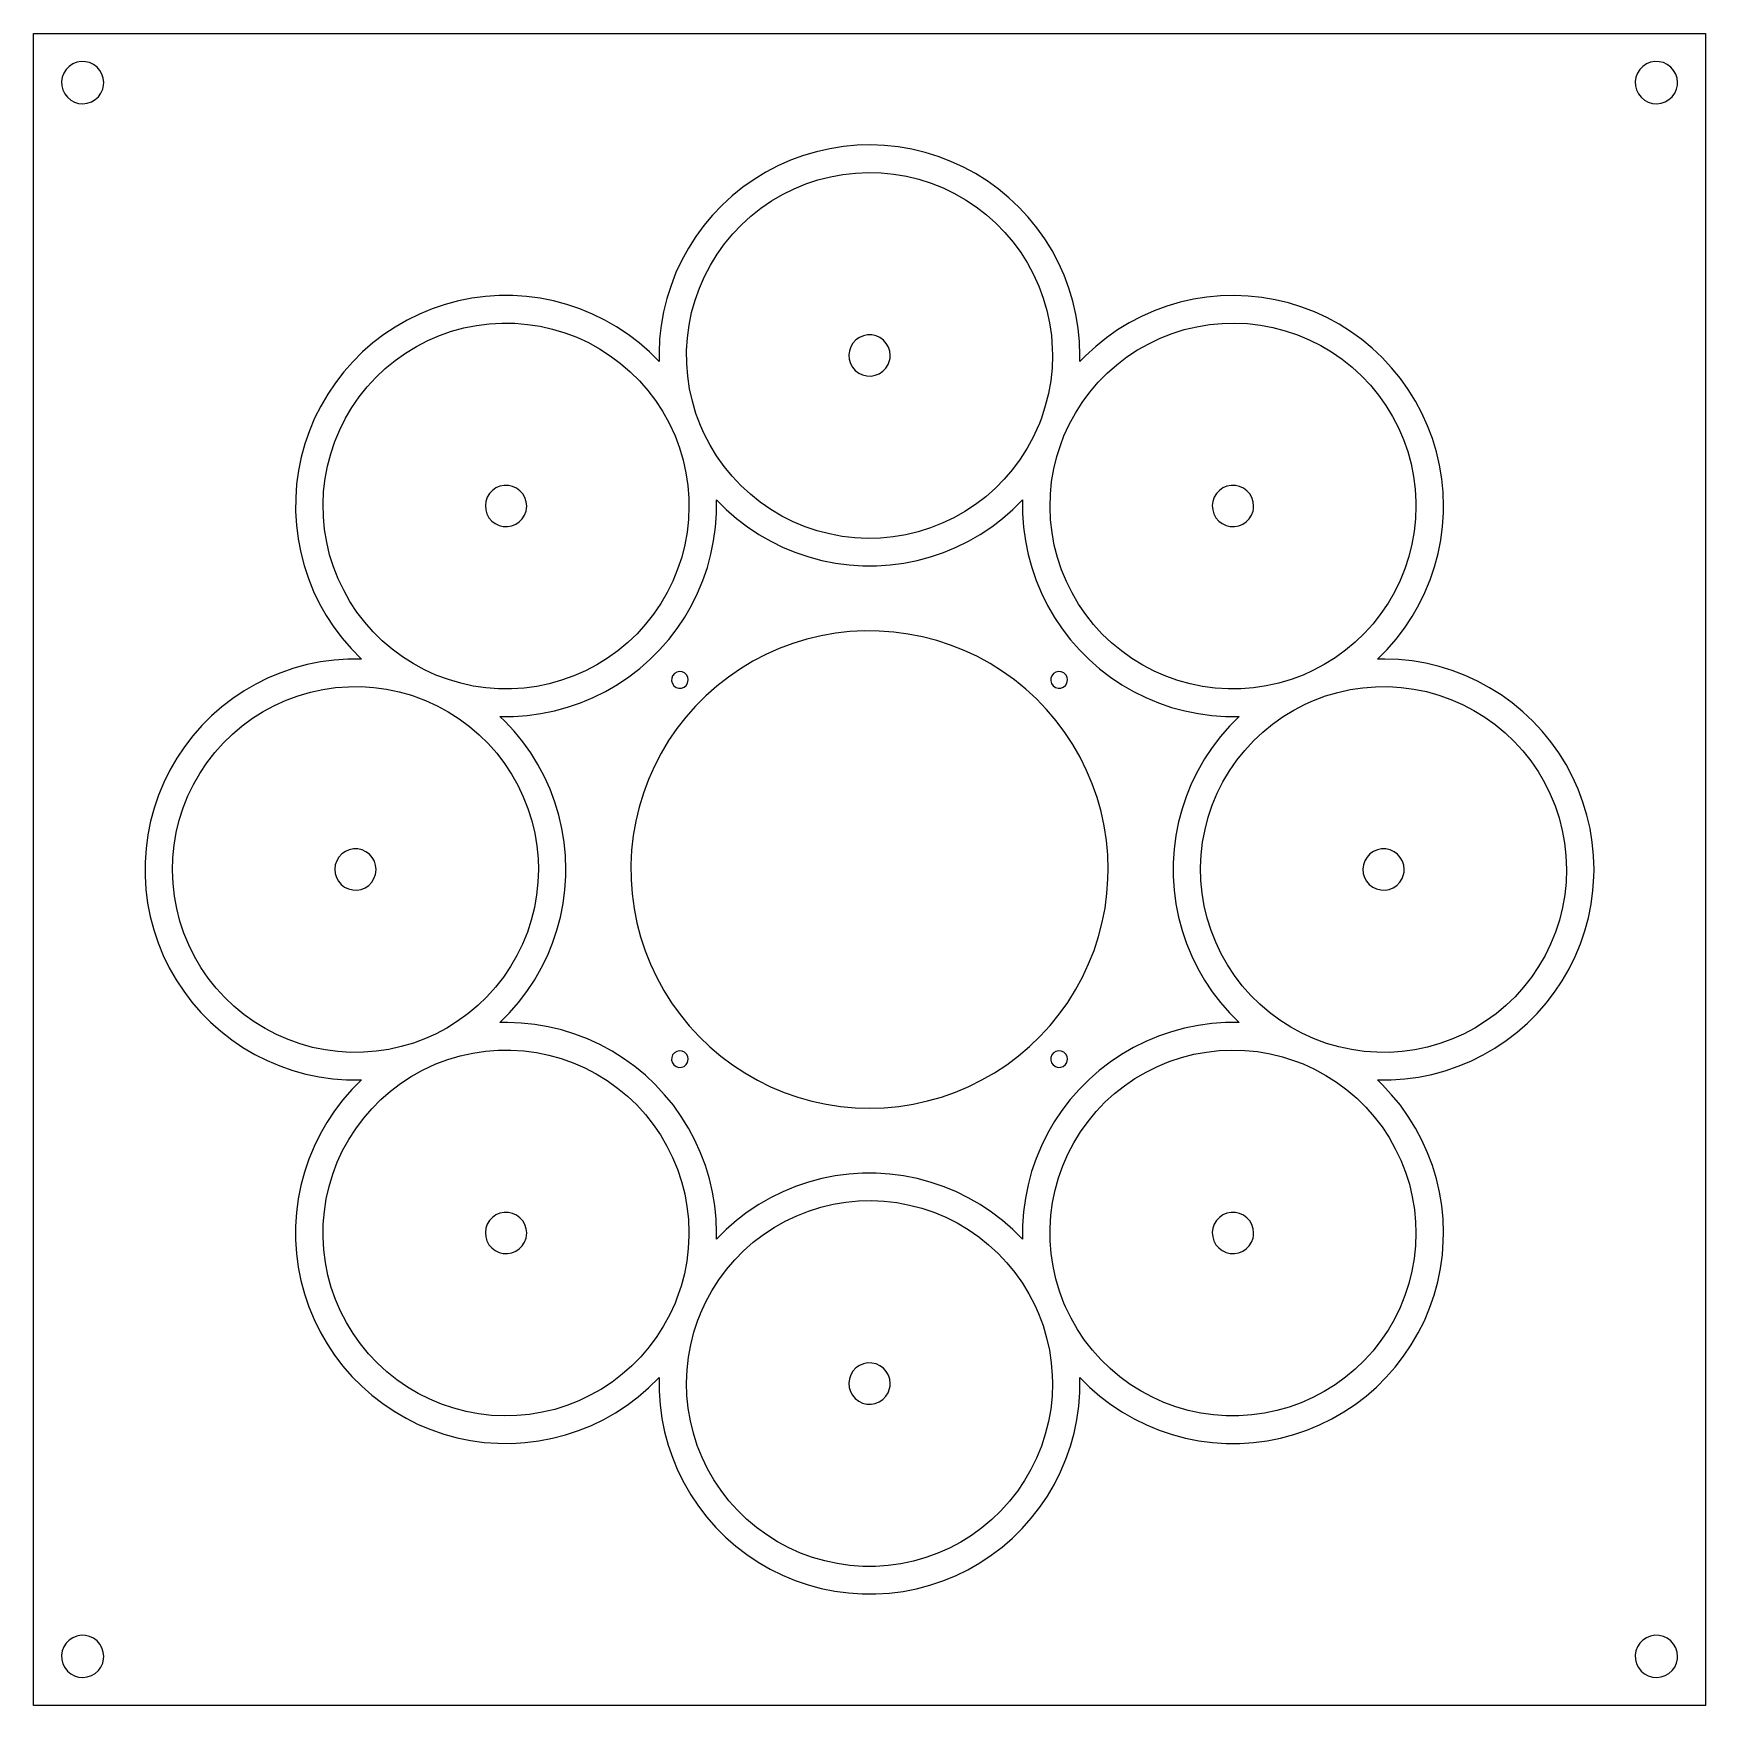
# Model space of a CAD drawing. Header units: millimetres. Extents: x 0 to 340, y 0 to 340.
import ezdxf

# ---------------------------------------------------------------- set-up
doc = ezdxf.new("R2010")
doc.units = ezdxf.units.MM

msp = doc.modelspace()

# ---------------------------------------------------------------- linework, layer by layer
at = {"layer": 'EXPERIMENTAL_CUT'}
for p, q in [((0, 0), (0, 340)), ((0, 340), (340, 340)), ((340, 340), (340, 0)), ((7.26, 333.31), (6.64, 332.68)), ((7.99, 333.8), (7.26, 333.31)), ((8.81, 334.13), (7.99, 333.8)), ((9.68, 334.29), (8.81, 334.13)), ((10.56, 334.26), (9.68, 334.29)), ((11.42, 334.06), (10.56, 334.26)), ((12.22, 333.68), (11.42, 334.06)), ((12.93, 333.15), (12.22, 333.68)), ((327.26, 333.31), (326.64, 332.68)), ((327.99, 333.8), (327.26, 333.31)), ((328.81, 334.13), (327.99, 333.8)), ((329.68, 334.29), (328.81, 334.13)), ((330.56, 334.26), (329.68, 334.29)), ((331.42, 334.06), (330.56, 334.26)), ((332.22, 333.68), (331.42, 334.06)), ((332.93, 333.15), (332.22, 333.68)), ((5.85, 331.12), (5.71, 330.25)), ((5.71, 330.25), (5.75, 329.36)), ((6.16, 331.94), (5.85, 331.12)), ((6.64, 332.68), (6.16, 331.94)), ((13.51, 332.49), (12.93, 333.15)), ((13.94, 331.72), (13.51, 332.49)), ((14.21, 330.88), (13.94, 331.72)), ((14.3, 330), (14.21, 330.88)), ((14.27, 329.51), (14.3, 330)), ((325.85, 331.12), (325.71, 330.25)), ((325.71, 330.25), (325.75, 329.36)), ((326.16, 331.94), (325.85, 331.12)), ((326.64, 332.68), (326.16, 331.94)), ((333.51, 332.49), (332.93, 333.15)), ((333.94, 331.72), (333.51, 332.49)), ((334.21, 330.88), (333.94, 331.72)), ((334.3, 330), (334.21, 330.88)), ((334.27, 329.51), (334.3, 330)), ((5.75, 329.36), (5.97, 328.51)), ((5.97, 328.51), (6.36, 327.72)), ((6.36, 327.72), (6.9, 327.02)), ((6.9, 327.02), (7.57, 326.45)), ((7.57, 326.45), (8.35, 326.03)), ((11.79, 326.09), (12.55, 326.54)), ((12.55, 326.54), (13.2, 327.13)), ((13.2, 327.13), (13.72, 327.84)), ((13.72, 327.84), (14.08, 328.65)), ((14.08, 328.65), (14.27, 329.51)), ((325.75, 329.36), (325.97, 328.51)), ((325.97, 328.51), (326.36, 327.72)), ((326.36, 327.72), (326.9, 327.02)), ((326.9, 327.02), (327.57, 326.45)), ((327.57, 326.45), (328.35, 326.03)), ((331.79, 326.09), (332.55, 326.54)), ((332.55, 326.54), (333.2, 327.13)), ((333.2, 327.13), (333.72, 327.84)), ((333.72, 327.84), (334.08, 328.65)), ((334.08, 328.65), (334.27, 329.51)), ((8.35, 326.03), (9.19, 325.78)), ((9.19, 325.78), (10.07, 325.7)), ((10.07, 325.7), (10.95, 325.81)), ((10.95, 325.81), (11.79, 326.09)), ((328.35, 326.03), (329.19, 325.78)), ((329.19, 325.78), (330.07, 325.7)), ((330.07, 325.7), (330.95, 325.81)), ((330.95, 325.81), (331.79, 326.09)), ((161.96, 316.56), (159.24, 315.95)), ((164.71, 317), (161.96, 316.56)), ((167.49, 317.25), (164.71, 317)), ((170.28, 317.32), (167.49, 317.25)), ((173.07, 317.22), (170.28, 317.32)), ((175.84, 316.92), (173.07, 317.22)), ((178.59, 316.45), (175.84, 316.92)), ((181.3, 315.81), (178.59, 316.45)), ((151.39, 313.07), (148.92, 311.78)), ((153.94, 314.2), (151.39, 313.07)), ((156.56, 315.16), (153.94, 314.2)), ((159.24, 315.95), (156.56, 315.16)), ((183.97, 314.98), (181.3, 315.81)), ((186.57, 313.99), (183.97, 314.98)), ((189.11, 312.82), (186.57, 313.99)), ((191.56, 311.5), (189.11, 312.82)), ((146.54, 310.32), (144.26, 308.72)), ((148.92, 311.78), (146.54, 310.32)), ((157.05, 309.4), (159.52, 310.22)), ((159.52, 310.22), (162.04, 310.86)), ((162.04, 310.86), (164.6, 311.33)), ((164.6, 311.33), (167.18, 311.62)), ((167.18, 311.62), (169.78, 311.72)), ((169.78, 311.72), (172.38, 311.65)), ((172.38, 311.65), (174.96, 311.39)), ((174.96, 311.39), (177.53, 310.96)), ((177.53, 310.96), (180.05, 310.34)), ((180.05, 310.34), (182.53, 309.55)), ((182.53, 309.55), (184.95, 308.59)), ((193.92, 310.01), (191.56, 311.5)), ((196.18, 308.38), (193.92, 310.01)), ((142.09, 306.97), (140.03, 305.08)), ((144.26, 308.72), (142.09, 306.97)), ((150.07, 305.94), (152.32, 307.25)), ((152.32, 307.25), (154.65, 308.41)), ((154.65, 308.41), (157.05, 309.4)), ((184.95, 308.59), (187.29, 307.46)), ((187.29, 307.46), (189.55, 306.17)), ((189.55, 306.17), (191.71, 304.73)), ((198.33, 306.6), (196.18, 308.38)), ((200.36, 304.69), (198.33, 306.6)), ((138.11, 303.07), (136.32, 300.93)), ((140.03, 305.08), (138.11, 303.07)), ((143.97, 301.1), (145.89, 302.85)), ((145.89, 302.85), (147.93, 304.47)), ((147.93, 304.47), (150.07, 305.94)), ((191.71, 304.73), (193.77, 303.14)), ((193.77, 303.14), (195.71, 301.41)), ((202.26, 302.65), (200.36, 304.69)), ((204.03, 300.49), (202.26, 302.65)), ((136.32, 300.93), (134.67, 298.68)), ((140.52, 297.21), (142.18, 299.22)), ((142.18, 299.22), (143.97, 301.1)), ((195.71, 301.41), (197.53, 299.55)), ((197.53, 299.55), (199.21, 297.57)), ((205.65, 298.22), (204.03, 300.49)), ((133.17, 296.33), (131.83, 293.88)), ((134.67, 298.68), (133.17, 296.33)), ((139.01, 295.1), (140.52, 297.21)), ((199.21, 297.57), (200.74, 295.47)), ((207.11, 295.84), (205.65, 298.22)), ((208.42, 293.38), (207.11, 295.84)), ((131.83, 293.88), (130.65, 291.36)), ((136.44, 290.58), (137.65, 292.88)), ((137.65, 292.88), (139.01, 295.1)), ((200.74, 295.47), (202.13, 293.27)), ((202.13, 293.27), (203.36, 290.98)), ((209.57, 290.84), (208.42, 293.38)), ((130.65, 291.36), (129.64, 288.76)), ((135.4, 288.2), (136.44, 290.58)), ((203.36, 290.98), (204.43, 288.61)), ((210.55, 288.23), (209.57, 290.84)), ((89.13, 286.14), (86.4, 285.6)), ((91.9, 286.5), (89.13, 286.14)), ((94.68, 286.69), (91.9, 286.5)), ((97.47, 286.69), (94.68, 286.69)), ((100.25, 286.51), (97.47, 286.69)), ((103.02, 286.15), (100.25, 286.51)), ((105.75, 285.6), (103.02, 286.15)), ((108.45, 284.89), (105.75, 285.6)), ((128.79, 286.1), (128.13, 283.39)), ((129.64, 288.76), (128.79, 286.1)), ((133.84, 283.24), (134.53, 285.75)), ((134.53, 285.75), (135.4, 288.2)), ((204.43, 288.61), (205.33, 286.17)), ((205.33, 286.17), (206.06, 283.67)), ((211.35, 285.56), (210.55, 288.23)), ((235.87, 285.95), (233.15, 285.34)), ((238.62, 286.38), (235.87, 285.95)), ((241.4, 286.64), (238.62, 286.38)), ((244.19, 286.71), (241.4, 286.64)), ((246.98, 286.6), (244.19, 286.71)), ((249.75, 286.31), (246.98, 286.6)), ((252.5, 285.84), (249.75, 286.31)), ((255.21, 285.19), (252.5, 285.84)), ((78.48, 282.92), (75.98, 281.69)), ((81.06, 283.98), (78.48, 282.92)), ((83.7, 284.88), (81.06, 283.98)), ((86.4, 285.6), (83.7, 284.88)), ((111.09, 283.99), (108.45, 284.89)), ((113.67, 282.93), (111.09, 283.99)), ((116.18, 281.7), (113.67, 282.93)), ((128.13, 283.39), (127.64, 280.64)), ((133.32, 280.69), (133.84, 283.24)), ((206.06, 283.67), (206.61, 281.13)), ((211.98, 282.84), (211.35, 285.56)), ((212.44, 280.09), (211.98, 282.84)), ((225.31, 282.46), (222.83, 281.16)), ((227.86, 283.58), (225.31, 282.46)), ((230.47, 284.55), (227.86, 283.58)), ((233.15, 285.34), (230.47, 284.55)), ((257.88, 284.37), (255.21, 285.19)), ((260.48, 283.37), (257.88, 284.37)), ((263.02, 282.21), (260.48, 283.37)), ((265.47, 280.88), (263.02, 282.21)), ((73.56, 280.3), (71.24, 278.76)), ((75.98, 281.69), (73.56, 280.3)), ((82.57, 278.57), (85.03, 279.43)), ((85.03, 279.43), (87.53, 280.11)), ((87.53, 280.11), (90.08, 280.62)), ((90.08, 280.62), (92.66, 280.95)), ((92.66, 280.95), (95.26, 281.1)), ((95.26, 281.1), (97.86, 281.07)), ((97.86, 281.07), (100.45, 280.85)), ((100.45, 280.85), (103.02, 280.46)), ((103.02, 280.46), (105.56, 279.89)), ((105.56, 279.89), (108.05, 279.14)), ((108.05, 279.14), (110.48, 278.22)), ((118.59, 280.32), (116.18, 281.7)), ((120.92, 278.77), (118.59, 280.32)), ((127.64, 280.64), (127.33, 277.87)), ((132.97, 278.12), (133.32, 280.69)), ((206.61, 281.13), (206.98, 278.56)), ((212.71, 277.31), (212.44, 280.09)), ((220.45, 279.71), (218.17, 278.11)), ((222.83, 281.16), (220.45, 279.71)), ((229.11, 278.04), (231.53, 278.99)), ((231.53, 278.99), (234.01, 279.77)), ((234.01, 279.77), (236.54, 280.37)), ((236.54, 280.37), (239.11, 280.8)), ((239.11, 280.8), (241.7, 281.04)), ((241.7, 281.04), (244.3, 281.11)), ((244.3, 281.11), (246.89, 280.99)), ((246.89, 280.99), (249.48, 280.69)), ((249.48, 280.69), (252.03, 280.21)), ((252.03, 280.21), (254.55, 279.56)), ((254.55, 279.56), (257.01, 278.73)), ((267.83, 279.4), (265.47, 280.88)), ((270.09, 277.77), (267.83, 279.4)), ((69.02, 277.06), (66.92, 275.23)), ((71.24, 278.76), (69.02, 277.06)), ((75.65, 274.99), (77.87, 276.34)), ((77.87, 276.34), (80.18, 277.54)), ((80.18, 277.54), (82.57, 278.57)), ((110.48, 278.22), (112.84, 277.13)), ((112.84, 277.13), (115.12, 275.88)), ((115.12, 275.88), (117.3, 274.47)), ((123.14, 277.08), (120.92, 278.77)), ((125.24, 275.25), (123.14, 277.08)), ((127.33, 277.87), (127.2, 275.08)), ((132.81, 275.52), (132.97, 278.12)), ((132.83, 272.92), (132.81, 275.52)), ((165.91, 275.48), (165.8, 274.61)), ((166.19, 276.3), (165.91, 275.48)), ((166.64, 277.05), (166.19, 276.3)), ((167.24, 277.69), (166.64, 277.05)), ((167.95, 278.19), (167.24, 277.69)), ((168.75, 278.54), (167.95, 278.19)), ((169.61, 278.71), (168.75, 278.54)), ((170.48, 278.7), (169.61, 278.71)), ((171.33, 278.51), (170.48, 278.7)), ((172.12, 278.15), (171.33, 278.51)), ((172.83, 277.63), (172.12, 278.15)), ((173.41, 276.98), (172.83, 277.63)), ((173.84, 276.22), (173.41, 276.98)), ((174.11, 275.39), (173.84, 276.22)), ((206.98, 278.56), (207.17, 275.97)), ((207.17, 275.97), (207.2, 274.59)), ((212.8, 274.53), (212.71, 277.31)), ((216, 276.36), (213.94, 274.47)), ((218.17, 278.11), (216, 276.36)), ((222.33, 274.21), (224.5, 275.65)), ((224.5, 275.65), (226.77, 276.92)), ((226.77, 276.92), (229.11, 278.04)), ((257.01, 278.73), (259.41, 277.73)), ((259.41, 277.73), (261.74, 276.56)), ((261.74, 276.56), (263.97, 275.24)), ((272.24, 275.99), (270.09, 277.77)), ((274.27, 274.08), (272.24, 275.99)), ((64.94, 273.26), (63.1, 271.17)), ((66.92, 275.23), (64.94, 273.26)), ((71.52, 271.84), (73.53, 273.49)), ((73.53, 273.49), (75.65, 274.99)), ((117.3, 274.47), (119.39, 272.91)), ((119.39, 272.91), (121.36, 271.21)), ((127.22, 273.28), (125.24, 275.25)), ((127.2, 275.08), (127.22, 273.28)), ((133.04, 270.33), (132.83, 272.92)), ((165.8, 274.61), (165.87, 273.74)), ((165.87, 273.74), (166.12, 272.91)), ((166.12, 272.91), (166.54, 272.14)), ((166.54, 272.14), (167.11, 271.48)), ((173.3, 271.93), (173.77, 272.67)), ((173.77, 272.67), (174.07, 273.49)), ((174.07, 273.49), (174.17, 274)), ((174.2, 274.53), (174.11, 275.39)), ((174.17, 274), (174.2, 274.53)), ((207.2, 274.53), (207.11, 271.93)), ((207.2, 274.59), (207.2, 274.53)), ((212.78, 273.28), (212.8, 274.53)), ((213.94, 274.47), (212.78, 273.28)), ((218.32, 270.91), (220.27, 272.63)), ((220.27, 272.63), (222.33, 274.21)), ((263.97, 275.24), (266.11, 273.76)), ((266.11, 273.76), (268.14, 272.13)), ((268.14, 272.13), (270.06, 270.37)), ((276.17, 272.03), (274.27, 274.08)), ((277.94, 269.87), (276.17, 272.03)), ((61.39, 268.97), (59.83, 266.65)), ((63.1, 271.17), (61.39, 268.97)), ((67.87, 268.14), (69.63, 270.06)), ((69.63, 270.06), (71.52, 271.84)), ((121.36, 271.21), (123.2, 269.38)), ((123.2, 269.38), (124.91, 267.43)), ((133.42, 267.76), (133.04, 270.33)), ((167.11, 271.48), (167.8, 270.95)), ((167.8, 270.95), (168.59, 270.57)), ((168.59, 270.57), (169.43, 270.36)), ((169.43, 270.36), (170.31, 270.34)), ((170.31, 270.34), (171.17, 270.49)), ((171.17, 270.49), (171.97, 270.82)), ((171.97, 270.82), (172.7, 271.31)), ((172.7, 271.31), (173.3, 271.93)), ((206.84, 269.34), (206.38, 266.78)), ((207.11, 271.93), (206.84, 269.34)), ((214.81, 267.08), (216.5, 269.06)), ((216.5, 269.06), (218.32, 270.91)), ((270.06, 270.37), (271.84, 268.48)), ((279.56, 267.6), (277.94, 269.87)), ((59.83, 266.65), (58.43, 264.24)), ((64.76, 263.97), (66.24, 266.11)), ((66.24, 266.11), (67.87, 268.14)), ((124.91, 267.43), (126.49, 265.35)), ((126.49, 265.35), (127.91, 263.18)), ((133.98, 265.22), (133.42, 267.76)), ((134.72, 262.72), (133.98, 265.22)), ((206.38, 266.78), (205.75, 264.26)), ((213.26, 264.99), (214.81, 267.08)), ((271.84, 268.48), (273.49, 266.47)), ((273.49, 266.47), (274.99, 264.35)), ((281.02, 265.23), (279.56, 267.6)), ((282.33, 262.77), (281.02, 265.23)), ((58.43, 264.24), (57.18, 261.75)), ((63.44, 261.74), (64.76, 263.97)), ((127.91, 263.18), (129.18, 260.91)), ((135.63, 260.29), (134.72, 262.72)), ((205.75, 264.26), (204.95, 261.78)), ((210.62, 260.51), (211.86, 262.8)), ((211.86, 262.8), (213.26, 264.99)), ((274.99, 264.35), (276.34, 262.13)), ((276.34, 262.13), (277.54, 259.82)), ((283.48, 260.22), (282.33, 262.77)), ((56.1, 259.17), (55.19, 256.54)), ((57.18, 261.75), (56.1, 259.17)), ((61.27, 257.01), (62.27, 259.41)), ((62.27, 259.41), (63.44, 261.74)), ((129.18, 260.91), (130.46, 258.15)), ((136.37, 258.62), (135.63, 260.29)), ((137.57, 256.31), (136.37, 258.62)), ((204.37, 260.29), (203.29, 257.92)), ((204.4, 260.36), (204.37, 260.29)), ((204.95, 261.78), (204.4, 260.36)), ((209.54, 258.15), (210.62, 260.51)), ((277.54, 259.82), (278.57, 257.43)), ((284.46, 257.61), (283.48, 260.22)), ((55.19, 256.54), (54.46, 253.85)), ((60.44, 254.55), (61.27, 257.01)), ((130.46, 258.15), (131.37, 255.71)), ((131.37, 255.71), (132.11, 253.22)), ((138.92, 254.09), (137.57, 256.31)), ((202.05, 255.64), (200.65, 253.45)), ((203.29, 257.92), (202.05, 255.64)), ((208.09, 253.96), (208.88, 256.44)), ((208.88, 256.44), (209.54, 258.15)), ((278.57, 257.43), (279.43, 254.97)), ((285.26, 254.94), (284.46, 257.61)), ((54.46, 253.85), (53.9, 251.12)), ((59.31, 249.48), (59.79, 252.03)), ((59.79, 252.03), (60.44, 254.55)), ((132.11, 253.22), (132.67, 250.68)), ((140.42, 251.97), (138.92, 254.09)), ((142.07, 249.95), (140.42, 251.97)), ((200.65, 253.45), (199.1, 251.36)), ((207.48, 251.44), (208.09, 253.96)), ((279.43, 254.97), (280.11, 252.47)), ((280.11, 252.47), (280.62, 249.92)), ((285.89, 252.23), (285.26, 254.94)), ((286.35, 249.47), (285.89, 252.23)), ((53.52, 248.35), (53.32, 245.57)), ((53.9, 251.12), (53.52, 248.35)), ((59.01, 246.89), (59.31, 249.48)), ((132.67, 250.68), (133.05, 248.11)), ((143.85, 248.06), (142.07, 249.95)), ((197.41, 249.38), (195.59, 247.53)), ((199.1, 251.36), (197.41, 249.38)), ((206.79, 246.29), (207.04, 248.87)), ((207.04, 248.87), (207.48, 251.44)), ((280.62, 249.92), (280.95, 247.34)), ((286.62, 246.7), (286.35, 249.47)), ((53.32, 245.57), (53.3, 242.78)), ((58.89, 244.3), (59.01, 246.89)), ((92, 244.86), (91.89, 244)), ((92.28, 245.69), (92, 244.86)), ((92.73, 246.43), (92.28, 245.69)), ((93.33, 247.07), (92.73, 246.43)), ((94.04, 247.58), (93.33, 247.07)), ((94.84, 247.92), (94.04, 247.58)), ((95.7, 248.09), (94.84, 247.92)), ((96.57, 248.08), (95.7, 248.09)), ((97.42, 247.89), (96.57, 248.08)), ((98.21, 247.53), (97.42, 247.89)), ((98.92, 247.02), (98.21, 247.53)), ((99.5, 246.37), (98.92, 247.02)), ((99.93, 245.61), (99.5, 246.37)), ((100.2, 244.78), (99.93, 245.61)), ((133.05, 248.11), (133.26, 245.51)), ((133.26, 245.51), (133.29, 243.99)), ((138.89, 243.91), (138.87, 245.15)), ((138.87, 245.15), (140.85, 243.19)), ((145.77, 246.3), (143.85, 248.06)), ((147.8, 244.68), (145.77, 246.3)), ((193.64, 245.8), (191.58, 244.22)), ((195.59, 247.53), (193.64, 245.8)), ((199.17, 243.21), (201.13, 245.15)), ((201.13, 245.15), (201.14, 242.36)), ((206.71, 243.69), (206.79, 246.29)), ((239.82, 244.86), (239.71, 244)), ((240.1, 245.69), (239.82, 244.86)), ((240.55, 246.43), (240.1, 245.69)), ((241.15, 247.07), (240.55, 246.43)), ((241.86, 247.58), (241.15, 247.07)), ((242.66, 247.92), (241.86, 247.58)), ((243.52, 248.09), (242.66, 247.92)), ((244.39, 248.08), (243.52, 248.09)), ((245.24, 247.89), (244.39, 248.08)), ((246.04, 247.53), (245.24, 247.89)), ((246.74, 247.02), (246.04, 247.53)), ((247.32, 246.37), (246.74, 247.02)), ((247.75, 245.61), (247.32, 246.37)), ((248.02, 244.78), (247.75, 245.61)), ((280.95, 247.34), (281.1, 244.74)), ((286.71, 243.91), (286.62, 246.7)), ((53.3, 242.78), (53.47, 240)), ((58.96, 241.7), (58.89, 244.3)), ((59.2, 239.11), (58.96, 241.7)), ((91.89, 244), (91.96, 243.13)), ((91.96, 243.13), (92.21, 242.29)), ((92.21, 242.29), (92.63, 241.53)), ((92.63, 241.53), (93.2, 240.86)), ((99.39, 241.32), (99.86, 242.06)), ((99.86, 242.06), (100.16, 242.87)), ((100.16, 242.87), (100.26, 243.39)), ((100.29, 243.91), (100.2, 244.78)), ((100.26, 243.39), (100.29, 243.91)), ((133.29, 243.91), (133.19, 241.18)), ((133.29, 243.99), (133.29, 243.91)), ((138.67, 239.61), (138.86, 242.39)), ((138.86, 242.39), (138.89, 243.91)), ((140.85, 243.19), (142.95, 241.35)), ((149.94, 243.2), (147.8, 244.68)), ((152.17, 241.87), (149.94, 243.2)), ((154.5, 240.71), (152.17, 241.87)), ((187.14, 241.51), (184.8, 240.39)), ((189.41, 242.79), (187.14, 241.51)), ((191.58, 244.22), (189.41, 242.79)), ((197.07, 241.37), (199.17, 243.21)), ((201.14, 242.36), (201.33, 239.58)), ((206.82, 241.09), (206.71, 243.69)), ((239.71, 244), (239.78, 243.13)), ((239.78, 243.13), (240.03, 242.29)), ((240.03, 242.29), (240.45, 241.53)), ((240.45, 241.53), (241.02, 240.86)), ((247.21, 241.32), (247.68, 242.06)), ((247.68, 242.06), (247.98, 242.87)), ((247.98, 242.87), (248.08, 243.39)), ((248.11, 243.91), (248.02, 244.78)), ((248.08, 243.39), (248.11, 243.91)), ((281.11, 243.91), (281.02, 241.31)), ((281.1, 244.74), (281.11, 243.91)), ((286.51, 239.75), (286.69, 242.53)), ((286.69, 242.53), (286.71, 243.91)), ((53.47, 240), (53.81, 237.23)), ((59.63, 236.54), (59.2, 239.11)), ((93.2, 240.86), (93.89, 240.33)), ((93.89, 240.33), (94.68, 239.96)), ((94.68, 239.96), (95.52, 239.75)), ((95.52, 239.75), (96.4, 239.72)), ((96.4, 239.72), (97.25, 239.88)), ((97.25, 239.88), (98.06, 240.2)), ((98.06, 240.2), (98.79, 240.69)), ((98.79, 240.69), (99.39, 241.32)), ((132.91, 238.6), (132.45, 236.04)), ((133.19, 241.18), (132.91, 238.6)), ((138.3, 236.84), (138.67, 239.61)), ((142.95, 241.35), (145.17, 239.66)), ((145.17, 239.66), (147.5, 238.12)), ((147.5, 238.12), (149.91, 236.73)), ((156.9, 239.71), (154.5, 240.71)), ((159.36, 238.88), (156.9, 239.71)), ((161.88, 238.22), (159.36, 238.88)), ((164.43, 237.74), (161.88, 238.22)), ((177.37, 238.06), (174.8, 237.64)), ((179.9, 238.67), (177.37, 238.06)), ((182.38, 239.44), (179.9, 238.67)), ((184.8, 240.39), (182.38, 239.44)), ((190.11, 236.74), (192.53, 238.13)), ((192.53, 238.13), (194.85, 239.68)), ((194.85, 239.68), (197.07, 241.37)), ((201.33, 239.58), (201.7, 236.81)), ((207.11, 238.51), (206.82, 241.09)), ((207.57, 235.95), (207.11, 238.51)), ((241.02, 240.86), (241.71, 240.33)), ((241.71, 240.33), (242.5, 239.96)), ((242.5, 239.96), (243.35, 239.75)), ((243.35, 239.75), (244.22, 239.72)), ((244.22, 239.72), (245.08, 239.88)), ((245.08, 239.88), (245.88, 240.2)), ((245.88, 240.2), (246.61, 240.69)), ((246.61, 240.69), (247.21, 241.32)), ((280.75, 238.73), (280.3, 236.17)), ((281.02, 241.31), (280.75, 238.73)), ((286.15, 236.98), (286.51, 239.75)), ((53.81, 237.23), (54.34, 234.49)), ((60.23, 234.01), (59.63, 236.54)), ((132.45, 236.04), (131.81, 233.52)), ((137.75, 234.11), (138.3, 236.84)), ((149.91, 236.73), (152.42, 235.5)), ((152.42, 235.5), (155, 234.44)), ((167.02, 237.44), (164.43, 237.74)), ((169.61, 237.33), (167.02, 237.44)), ((172.21, 237.39), (169.61, 237.33)), ((174.8, 237.64), (172.21, 237.39)), ((185.03, 234.45), (187.61, 235.51)), ((187.61, 235.51), (190.11, 236.74)), ((201.7, 236.81), (202.25, 234.08)), ((208.22, 233.43), (207.57, 235.95)), ((280.3, 236.17), (279.67, 233.64)), ((285.6, 234.25), (286.15, 236.98)), ((54.34, 234.49), (55.04, 231.79)), ((55.04, 231.79), (55.92, 229.14)), ((61.01, 231.53), (60.23, 234.01)), ((61.96, 229.11), (61.01, 231.53)), ((131.81, 233.52), (130.99, 231.05)), ((136.12, 228.78), (137.03, 231.42)), ((137.03, 231.42), (137.75, 234.11)), ((155, 234.44), (157.64, 233.55)), ((157.64, 233.55), (160.34, 232.83)), ((160.34, 232.83), (163.07, 232.29)), ((163.07, 232.29), (165.84, 231.93)), ((165.84, 231.93), (168.62, 231.75)), ((168.62, 231.75), (171.41, 231.75)), ((171.41, 231.75), (174.19, 231.93)), ((174.19, 231.93), (176.96, 232.29)), ((176.96, 232.29), (179.69, 232.84)), ((179.69, 232.84), (182.39, 233.56)), ((182.39, 233.56), (185.03, 234.45)), ((202.25, 234.08), (202.98, 231.39)), ((202.98, 231.39), (203.89, 228.75)), ((209.04, 230.96), (208.22, 233.43)), ((279.67, 233.64), (278.86, 231.17)), ((283.99, 228.91), (284.89, 231.55)), ((284.89, 231.55), (285.6, 234.25)), ((55.92, 229.14), (56.97, 226.56)), ((63.08, 226.77), (61.96, 229.11)), ((130.01, 228.64), (128.86, 226.31)), ((130.99, 231.05), (130.01, 228.64)), ((135.05, 226.2), (136.12, 228.78)), ((203.89, 228.75), (204.96, 226.17)), ((210.03, 228.56), (209.04, 230.96)), ((211.18, 226.23), (210.03, 228.56)), ((277.89, 228.76), (276.74, 226.42)), ((278.86, 231.17), (277.89, 228.76)), ((282.93, 226.33), (283.99, 228.91)), ((56.97, 226.56), (58.18, 224.05)), ((64.35, 224.5), (63.08, 226.77)), ((65.79, 222.33), (64.35, 224.5)), ((128.86, 226.31), (127.55, 224.06)), ((133.82, 223.7), (135.05, 226.2)), ((204.96, 226.17), (206.2, 223.68)), ((212.5, 223.98), (211.18, 226.23)), ((276.74, 226.42), (275.44, 224.17)), ((281.7, 223.82), (282.93, 226.33)), ((58.18, 224.05), (59.55, 221.62)), ((59.55, 221.62), (61.08, 219.29)), ((67.37, 220.27), (65.79, 222.33)), ((126.09, 221.91), (124.48, 219.87)), ((127.55, 224.06), (126.09, 221.91)), ((130.87, 218.97), (132.42, 221.29)), ((132.42, 221.29), (133.82, 223.7)), ((206.2, 223.68), (207.59, 221.26)), ((207.59, 221.26), (209.15, 218.94)), ((213.97, 221.84), (212.5, 223.98)), ((215.58, 219.8), (213.97, 221.84)), ((273.99, 222.02), (272.38, 219.97)), ((275.44, 224.17), (273.99, 222.02)), ((278.77, 219.08), (280.32, 221.41)), ((280.32, 221.41), (281.7, 223.82)), ((61.08, 219.29), (62.76, 217.06)), ((69.09, 218.32), (67.37, 220.27)), ((70.94, 216.5), (69.09, 218.32)), ((122.73, 217.95), (120.85, 216.15)), ((124.48, 219.87), (122.73, 217.95)), ((129.17, 216.76), (130.87, 218.97)), ((163.08, 218.03), (160.15, 217.52)), ((166.03, 218.36), (163.08, 218.03)), ((168.99, 218.51), (166.03, 218.36)), ((171.96, 218.49), (168.99, 218.51)), ((174.93, 218.27), (171.96, 218.49)), ((177.87, 217.88), (174.93, 218.27)), ((180.79, 217.31), (177.87, 217.88)), ((209.15, 218.94), (210.85, 216.73)), ((217.33, 217.88), (215.58, 219.8)), ((219.22, 216.09), (217.33, 217.88)), ((270.64, 218.04), (268.77, 216.24)), ((272.38, 219.97), (270.64, 218.04)), ((277.08, 216.86), (278.77, 219.08)), ((62.76, 217.06), (64.58, 214.95)), ((64.58, 214.95), (66.72, 212.78)), ((72.92, 214.81), (70.94, 216.5)), ((75.01, 213.26), (72.92, 214.81)), ((118.85, 214.49), (116.74, 212.97)), ((120.85, 216.15), (118.85, 214.49)), ((125.36, 212.69), (127.33, 214.66)), ((127.33, 214.66), (129.17, 216.76)), ((151.64, 214.92), (148.93, 213.71)), ((154.42, 215.96), (151.64, 214.92)), ((157.26, 216.82), (154.42, 215.96)), ((160.15, 217.52), (157.26, 216.82)), ((183.66, 216.56), (180.79, 217.31)), ((186.48, 215.64), (183.66, 216.56)), ((189.24, 214.55), (186.48, 215.64)), ((191.93, 213.29), (189.24, 214.55)), ((210.85, 216.73), (212.69, 214.64)), ((212.69, 214.64), (214.66, 212.67)), ((221.22, 214.43), (219.22, 216.09)), ((223.34, 212.92), (221.22, 214.43)), ((266.78, 214.57), (264.67, 213.04)), ((268.77, 216.24), (266.78, 214.57)), ((273.28, 212.78), (275.25, 214.76)), ((275.25, 214.76), (277.08, 216.86)), ((52.95, 210.93), (50.31, 210.02)), ((55.65, 211.66), (52.95, 210.93)), ((58.38, 212.21), (55.65, 211.66)), ((61.14, 212.58), (58.38, 212.21)), ((63.93, 212.77), (61.14, 212.58)), ((66.72, 212.78), (63.93, 212.77)), ((77.2, 211.86), (75.01, 213.26)), ((79.49, 210.62), (77.2, 211.86)), ((114.53, 211.6), (112.23, 210.39)), ((116.74, 212.97), (114.53, 211.6)), ((121.06, 209.15), (123.27, 210.85)), ((123.27, 210.85), (125.36, 212.69)), ((143.75, 210.81), (141.3, 209.13)), ((146.29, 212.34), (143.75, 210.81)), ((148.93, 213.71), (146.29, 212.34)), ((194.54, 211.86), (191.93, 213.29)), ((197.05, 210.28), (194.54, 211.86)), ((214.66, 212.67), (216.76, 210.83)), ((216.76, 210.83), (218.97, 209.13)), ((225.55, 211.56), (223.34, 212.92)), ((227.86, 210.35), (225.55, 211.56)), ((262.46, 211.67), (260.17, 210.45)), ((264.67, 213.04), (262.46, 211.67)), ((274.8, 212.8), (273.28, 212.78)), ((277.59, 212.69), (274.8, 212.8)), ((280.37, 212.4), (277.59, 212.69)), ((283.11, 211.93), (280.37, 212.4)), ((285.83, 211.28), (283.11, 211.93)), ((288.49, 210.46), (285.83, 211.28)), ((45.24, 207.71), (42.83, 206.32)), ((47.74, 208.95), (45.24, 207.71)), ((50.31, 210.02), (47.74, 208.95)), ((81.85, 209.54), (79.49, 210.62)), ((84.38, 208.6), (81.85, 209.54)), ((86.87, 207.87), (84.38, 208.6)), ((89.41, 207.31), (86.87, 207.87)), ((104.89, 207.77), (102.35, 207.24)), ((107.4, 208.47), (104.89, 207.77)), ((109.85, 209.35), (107.4, 208.47)), ((112.23, 210.39), (109.85, 209.35)), ((116.32, 206.2), (118.74, 207.59)), ((118.74, 207.59), (121.06, 209.15)), ((129.78, 208.89), (129.76, 208.34)), ((129.76, 208.34), (129.92, 207.81)), ((129.97, 209.41), (129.78, 208.89)), ((129.92, 207.81), (130.24, 207.36)), ((130.33, 209.83), (129.97, 209.41)), ((130.8, 210.13), (130.33, 209.83)), ((131.34, 210.25), (130.8, 210.13)), ((131.89, 210.2), (131.34, 210.25)), ((132.39, 209.97), (131.89, 210.2)), ((132.29, 207.08), (132.72, 207.43)), ((132.79, 209.59), (132.39, 209.97)), ((132.72, 207.43), (133.01, 207.9)), ((133.05, 209.1), (132.79, 209.59)), ((133.01, 207.9), (133.14, 208.56)), ((133.14, 208.56), (133.05, 209.1)), ((141.3, 209.13), (138.96, 207.3)), ((199.47, 208.55), (197.05, 210.28)), ((201.77, 206.68), (199.47, 208.55)), ((206.89, 208.89), (206.87, 208.34)), ((206.87, 208.34), (207.03, 207.81)), ((207.08, 209.41), (206.89, 208.89)), ((207.03, 207.81), (207.35, 207.36)), ((207.44, 209.83), (207.08, 209.41)), ((207.91, 210.13), (207.44, 209.83)), ((208.45, 210.25), (207.91, 210.13)), ((209, 210.2), (208.45, 210.25)), ((209.5, 209.97), (209, 210.2)), ((209.4, 207.08), (209.83, 207.43)), ((209.9, 209.59), (209.5, 209.97)), ((209.83, 207.43), (210.12, 207.9)), ((210.16, 209.1), (209.9, 209.59)), ((210.12, 207.9), (210.26, 208.56)), ((210.26, 208.56), (210.16, 209.1)), ((218.97, 209.13), (221.29, 207.58)), ((221.29, 207.58), (223.7, 206.18)), ((230.24, 209.31), (227.86, 210.35)), ((232.69, 208.44), (230.24, 209.31)), ((235.19, 207.75), (232.69, 208.44)), ((237.74, 207.23), (235.19, 207.75)), ((253.22, 207.89), (250.68, 207.33)), ((255.71, 208.63), (253.22, 207.89)), ((258.15, 209.54), (255.71, 208.63)), ((260.17, 210.45), (258.15, 209.54)), ((291.1, 209.46), (288.49, 210.46)), ((293.63, 208.3), (291.1, 209.46)), ((296.09, 206.97), (293.63, 208.3)), ((40.51, 204.76), (38.3, 203.06)), ((42.83, 206.32), (40.51, 204.76)), ((49.02, 203.36), (51.39, 204.43)), ((51.39, 204.43), (53.83, 205.33)), ((53.83, 205.33), (56.33, 206.06)), ((56.33, 206.06), (58.87, 206.61)), ((58.87, 206.61), (61.44, 206.98)), ((61.44, 206.98), (64.03, 207.17)), ((64.03, 207.17), (66.63, 207.18)), ((66.63, 207.18), (69.23, 207.01)), ((69.23, 207.01), (71.81, 206.66)), ((71.81, 206.66), (74.35, 206.13)), ((74.35, 206.13), (76.85, 205.42)), ((76.85, 205.42), (79.71, 204.37)), ((79.71, 204.37), (82.08, 203.29)), ((91.98, 206.94), (89.41, 207.31)), ((94.58, 206.74), (91.98, 206.94)), ((97.18, 206.73), (94.58, 206.74)), ((99.77, 206.89), (97.18, 206.73)), ((102.35, 207.24), (99.77, 206.89)), ((111.25, 203.89), (113.83, 204.96)), ((113.83, 204.96), (116.32, 206.2)), ((130.24, 207.36), (130.69, 207.03)), ((130.69, 207.03), (131.22, 206.87)), ((131.22, 206.87), (131.77, 206.89)), ((131.77, 206.89), (132.29, 207.08)), ((136.74, 205.33), (134.64, 203.23)), ((138.96, 207.3), (136.74, 205.33)), ((203.96, 204.67), (201.77, 206.68)), ((206.01, 202.52), (203.96, 204.67)), ((207.35, 207.36), (207.8, 207.03)), ((207.8, 207.03), (208.33, 206.87)), ((208.33, 206.87), (208.88, 206.89)), ((208.88, 206.89), (209.4, 207.08)), ((223.7, 206.18), (226.2, 204.95)), ((226.2, 204.95), (228.78, 203.88)), ((240.32, 206.88), (237.74, 207.23)), ((242.91, 206.72), (240.32, 206.88)), ((245.51, 206.74), (242.91, 206.72)), ((248.11, 206.95), (245.51, 206.74)), ((250.68, 207.33), (248.11, 206.95)), ((258.62, 203.63), (260.29, 204.37)), ((260.29, 204.37), (262.72, 205.28)), ((262.72, 205.28), (265.22, 206.02)), ((265.22, 206.02), (267.76, 206.58)), ((267.76, 206.58), (270.33, 206.96)), ((270.33, 206.96), (272.92, 207.17)), ((272.92, 207.17), (275.52, 207.19)), ((275.52, 207.19), (278.12, 207.03)), ((278.12, 207.03), (280.69, 206.68)), ((280.69, 206.68), (283.24, 206.16)), ((283.24, 206.16), (285.75, 205.47)), ((285.75, 205.47), (288.2, 204.6)), ((288.2, 204.6), (290.58, 203.56)), ((298.45, 205.49), (296.09, 206.97)), ((300.71, 203.86), (298.45, 205.49)), ((36.2, 201.22), (34.23, 199.25)), ((38.3, 203.06), (36.2, 201.22)), ((42.43, 199.21), (44.53, 200.74)), ((44.53, 200.74), (46.73, 202.13)), ((46.73, 202.13), (49.02, 203.36)), ((82.08, 203.29), (84.36, 202.05)), ((84.36, 202.05), (86.55, 200.65)), ((86.55, 200.65), (88.64, 199.1)), ((94.85, 201.13), (97.64, 201.14)), ((95.84, 200.17), (94.85, 201.13)), ((97.64, 201.14), (100.42, 201.33)), ((100.42, 201.33), (103.19, 201.7)), ((103.19, 201.7), (105.92, 202.25)), ((105.92, 202.25), (108.61, 202.98)), ((108.61, 202.98), (111.25, 203.89)), ((132.67, 201), (130.84, 198.66)), ((134.64, 203.23), (132.67, 201)), ((207.93, 200.26), (206.01, 202.52)), ((228.78, 203.88), (231.42, 202.97)), ((231.42, 202.97), (234.11, 202.25)), ((234.11, 202.25), (236.84, 201.7)), ((236.84, 201.7), (239.61, 201.33)), ((239.61, 201.33), (242.39, 201.14)), ((242.39, 201.14), (245.15, 201.13)), ((245.15, 201.13), (243.19, 199.15)), ((251.97, 199.58), (254.09, 201.08)), ((254.09, 201.08), (256.31, 202.43)), ((256.31, 202.43), (258.62, 203.63)), ((290.58, 203.56), (292.88, 202.35)), ((292.88, 202.35), (295.1, 200.99)), ((295.1, 200.99), (297.21, 199.48)), ((302.86, 202.08), (300.71, 203.86)), ((304.89, 200.17), (302.86, 202.08)), ((34.23, 199.25), (32.39, 197.15)), ((38.59, 195.71), (40.45, 197.53)), ((40.45, 197.53), (42.43, 199.21)), ((88.64, 199.1), (90.62, 197.41)), ((90.62, 197.41), (92.47, 195.59)), ((97.74, 198.12), (95.84, 200.17)), ((99.5, 195.96), (97.74, 198.12)), ((130.84, 198.66), (129.16, 196.21)), ((209.71, 197.88), (207.93, 200.26)), ((211.35, 195.4), (209.71, 197.88)), ((243.19, 199.15), (241.35, 197.05)), ((248.06, 196.15), (249.95, 197.93)), ((249.95, 197.93), (251.97, 199.58)), ((297.21, 199.48), (299.22, 197.82)), ((299.22, 197.82), (301.1, 196.03)), ((306.79, 198.12), (304.89, 200.17)), ((308.55, 195.96), (306.79, 198.12)), ((30.69, 194.94), (29.14, 192.62)), ((32.39, 197.15), (30.69, 194.94)), ((36.86, 193.77), (38.59, 195.71)), ((92.47, 195.59), (94.2, 193.64)), ((101.12, 193.69), (99.5, 195.96)), ((129.16, 196.21), (127.64, 193.67)), ((212.82, 192.82), (211.35, 195.4)), ((239.66, 194.83), (238.12, 192.5)), ((241.35, 197.05), (239.66, 194.83)), ((244.68, 192.2), (246.3, 194.23)), ((246.3, 194.23), (248.06, 196.15)), ((301.1, 196.03), (302.85, 194.11)), ((302.85, 194.11), (304.47, 192.07)), ((310.17, 193.69), (308.55, 195.96)), ((29.14, 192.62), (27.75, 190.21)), ((33.83, 189.55), (35.27, 191.71)), ((35.27, 191.71), (36.86, 193.77)), ((94.2, 193.64), (95.78, 191.58)), ((95.78, 191.58), (97.21, 189.41)), ((102.59, 191.32), (101.12, 193.69)), ((103.9, 188.86), (102.59, 191.32)), ((126.27, 191.03), (125.06, 188.32)), ((127.64, 193.67), (126.27, 191.03)), ((214.14, 190.16), (212.82, 192.82)), ((238.12, 192.5), (236.73, 190.09)), ((243.2, 190.06), (244.68, 192.2)), ((304.47, 192.07), (305.94, 189.93)), ((311.64, 191.32), (310.17, 193.69)), ((312.95, 188.86), (311.64, 191.32)), ((26.51, 187.71), (25.44, 185.13)), ((27.75, 190.21), (26.51, 187.71)), ((31.41, 184.95), (32.54, 187.29)), ((32.54, 187.29), (33.83, 189.55)), ((97.21, 189.41), (98.49, 187.14)), ((98.49, 187.14), (99.61, 184.8)), ((105.04, 186.31), (103.9, 188.86)), ((125.06, 188.32), (124.03, 185.53)), ((215.29, 187.42), (214.14, 190.16)), ((216.27, 184.62), (215.29, 187.42)), ((235.5, 187.58), (234.44, 185)), ((236.73, 190.09), (235.5, 187.58)), ((240.71, 185.5), (241.87, 187.83)), ((241.87, 187.83), (243.2, 190.06)), ((305.94, 189.93), (307.25, 187.68)), ((307.25, 187.68), (308.41, 185.35)), ((314.09, 186.31), (312.95, 188.86)), ((25.44, 185.13), (24.54, 182.49)), ((30.45, 182.53), (31.41, 184.95)), ((99.61, 184.8), (100.56, 182.38)), ((106.02, 183.7), (105.04, 186.31)), ((106.83, 181.03), (106.02, 183.7)), ((124.03, 185.53), (123.16, 182.69)), ((217.08, 181.76), (216.27, 184.62)), ((234.44, 185), (233.55, 182.36)), ((239.71, 183.1), (240.71, 185.5)), ((308.41, 185.35), (309.4, 182.95)), ((315.07, 183.7), (314.09, 186.31)), ((315.88, 181.03), (315.07, 183.7)), ((24.54, 182.49), (23.81, 179.8)), ((29.66, 180.05), (30.45, 182.53)), ((100.56, 182.38), (101.33, 179.9)), ((107.46, 178.32), (106.83, 181.03)), ((123.16, 182.69), (122.48, 179.8)), ((217.71, 178.86), (217.08, 181.76)), ((233.55, 182.36), (232.83, 179.66)), ((238.22, 178.12), (238.88, 180.64)), ((238.88, 180.64), (239.71, 183.1)), ((309.4, 182.95), (310.22, 180.48)), ((310.22, 180.48), (310.86, 177.96)), ((316.51, 178.32), (315.88, 181.03)), ((23.26, 177.07), (22.89, 174.3)), ((23.81, 179.8), (23.26, 177.07)), ((28.61, 174.96), (29.04, 177.53)), ((29.04, 177.53), (29.66, 180.05)), ((101.33, 179.9), (101.94, 177.37)), ((101.94, 177.37), (102.36, 174.8)), ((107.91, 175.56), (107.46, 178.32)), ((121.96, 176.88), (121.63, 173.93)), ((122.48, 179.8), (121.96, 176.88)), ((218.16, 175.93), (217.71, 178.86)), ((232.29, 176.93), (231.93, 174.16)), ((232.83, 179.66), (232.29, 176.93)), ((237.74, 175.57), (238.22, 178.12)), ((310.86, 177.96), (311.33, 175.4)), ((316.96, 175.56), (316.51, 178.32)), ((22.89, 174.3), (22.7, 171.52)), ((28.35, 172.38), (28.61, 174.96)), ((63.43, 173.67), (62.71, 173.16)), ((64.23, 174.01), (63.43, 173.67)), ((65.08, 174.18), (64.23, 174.01)), ((65.95, 174.17), (65.08, 174.18)), ((66.81, 173.98), (65.95, 174.17)), ((67.6, 173.62), (66.81, 173.98)), ((68.3, 173.11), (67.6, 173.62)), ((102.36, 174.8), (102.61, 172.21)), ((108.18, 172.79), (107.91, 175.56)), ((121.63, 173.93), (121.48, 170.96)), ((218.43, 172.97), (218.16, 175.93)), ((231.93, 174.16), (231.75, 171.38)), ((237.44, 172.98), (237.74, 175.57)), ((272.48, 173.67), (271.76, 173.16)), ((273.28, 174.01), (272.48, 173.67)), ((274.13, 174.18), (273.28, 174.01)), ((275, 174.17), (274.13, 174.18)), ((275.86, 173.98), (275, 174.17)), ((276.65, 173.62), (275.86, 173.98)), ((277.35, 173.11), (276.65, 173.62)), ((311.33, 175.4), (311.62, 172.82)), ((317.23, 172.79), (316.96, 175.56)), ((22.7, 171.52), (22.69, 168.73)), ((28.28, 169.78), (28.35, 172.38)), ((61.38, 170.95), (61.28, 170.09)), ((61.28, 170.09), (61.35, 169.22)), ((61.67, 171.78), (61.38, 170.95)), ((62.12, 172.52), (61.67, 171.78)), ((62.71, 173.16), (62.12, 172.52)), ((68.88, 172.45), (68.3, 173.11)), ((69.32, 171.7), (68.88, 172.45)), ((69.58, 170.87), (69.32, 171.7)), ((69.67, 170), (69.58, 170.87)), ((69.64, 169.48), (69.67, 170)), ((102.67, 170), (102.58, 167.4)), ((102.61, 172.21), (102.67, 170)), ((108.27, 170), (108.18, 172.79)), ((108.25, 168.62), (108.27, 170)), ((121.48, 170.96), (121.52, 167.99)), ((218.53, 170), (218.43, 172.97)), ((218.49, 168.08), (218.53, 170)), ((231.75, 171.38), (231.75, 168.59)), ((237.33, 170.39), (237.44, 172.98)), ((237.39, 167.79), (237.33, 170.39)), ((270.43, 170.95), (270.33, 170.09)), ((270.33, 170.09), (270.4, 169.22)), ((270.72, 171.78), (270.43, 170.95)), ((271.17, 172.52), (270.72, 171.78)), ((271.76, 173.16), (271.17, 172.52)), ((277.93, 172.45), (277.35, 173.11)), ((278.37, 171.7), (277.93, 172.45)), ((278.63, 170.87), (278.37, 171.7)), ((278.73, 170), (278.63, 170.87)), ((278.69, 169.48), (278.73, 170)), ((311.62, 172.82), (311.73, 170)), ((311.73, 170), (311.63, 167.4)), ((317.33, 170), (317.23, 172.79)), ((317.3, 168.48), (317.33, 170)), ((22.69, 168.73), (22.87, 165.95)), ((28.38, 167.18), (28.28, 169.78)), ((28.67, 164.6), (28.38, 167.18)), ((61.35, 169.22), (61.6, 168.38)), ((61.6, 168.38), (62.02, 167.62)), ((62.02, 167.62), (62.58, 166.95)), ((62.58, 166.95), (63.28, 166.42)), ((67.45, 166.29), (68.17, 166.78)), ((68.17, 166.78), (68.78, 167.41)), ((68.78, 167.41), (69.24, 168.15)), ((69.24, 168.15), (69.55, 168.96)), ((69.55, 168.96), (69.64, 169.48)), ((102.58, 167.4), (102.31, 164.82)), ((108.07, 165.84), (108.25, 168.62)), ((121.52, 167.99), (121.73, 165.03)), ((218.28, 165.12), (218.49, 168.08)), ((231.75, 168.59), (231.93, 165.81)), ((237.64, 165.2), (237.39, 167.79)), ((270.4, 169.22), (270.65, 168.38)), ((270.65, 168.38), (271.07, 167.62)), ((271.07, 167.62), (271.63, 166.95)), ((271.63, 166.95), (272.33, 166.42)), ((276.5, 166.29), (277.22, 166.78)), ((277.22, 166.78), (277.83, 167.41)), ((277.83, 167.41), (278.29, 168.15)), ((278.29, 168.15), (278.6, 168.96)), ((278.6, 168.96), (278.69, 169.48)), ((311.63, 167.4), (311.36, 164.82)), ((317.11, 165.7), (317.3, 168.48)), ((22.87, 165.95), (23.22, 163.18)), ((29.14, 162.04), (28.67, 164.6)), ((63.28, 166.42), (64.06, 166.04)), ((64.06, 166.04), (64.91, 165.84)), ((64.91, 165.84), (65.78, 165.81)), ((65.78, 165.81), (66.64, 165.96)), ((66.64, 165.96), (67.45, 166.29)), ((102.31, 164.82), (101.86, 162.25)), ((107.71, 163.07), (108.07, 165.84)), ((121.73, 165.03), (122.12, 162.08)), ((217.89, 162.17), (218.28, 165.12)), ((231.93, 165.81), (232.29, 163.04)), ((238.06, 162.63), (237.64, 165.2)), ((272.33, 166.42), (273.11, 166.04)), ((273.11, 166.04), (273.96, 165.84)), ((273.96, 165.84), (274.83, 165.81)), ((274.83, 165.81), (275.69, 165.96)), ((275.69, 165.96), (276.5, 166.29)), ((311.36, 164.82), (310.91, 162.25)), ((316.74, 162.93), (317.11, 165.7)), ((23.22, 163.18), (23.76, 160.44)), ((23.76, 160.44), (24.47, 157.75)), ((29.78, 159.52), (29.14, 162.04)), ((101.86, 162.25), (101.23, 159.73)), ((106.45, 157.64), (107.17, 160.34)), ((107.17, 160.34), (107.71, 163.07)), ((122.12, 162.08), (122.7, 159.17)), ((217.32, 159.26), (217.89, 162.17)), ((232.29, 163.04), (232.84, 160.31)), ((232.84, 160.31), (233.56, 157.61)), ((238.67, 160.1), (238.06, 162.63)), ((239.44, 157.62), (238.67, 160.1)), ((310.91, 162.25), (310.28, 159.73)), ((315.46, 157.51), (316.19, 160.2)), ((316.19, 160.2), (316.74, 162.93)), ((24.47, 157.75), (25.35, 155.1)), ((30.6, 157.05), (29.78, 159.52)), ((31.59, 154.65), (30.6, 157.05)), ((100.43, 157.26), (99.45, 154.85)), ((101.23, 159.73), (100.43, 157.26)), ((105.56, 155), (106.45, 157.64)), ((122.7, 159.17), (123.45, 156.3)), ((216.58, 156.38), (217.32, 159.26)), ((233.56, 157.61), (234.45, 154.97)), ((240.39, 155.2), (239.44, 157.62)), ((309.48, 157.26), (308.5, 154.85)), ((310.28, 159.73), (309.48, 157.26)), ((314.56, 154.87), (315.46, 157.51)), ((25.35, 155.1), (26.41, 152.52)), ((32.75, 152.32), (31.59, 154.65)), ((99.45, 154.85), (98.31, 152.51)), ((104.5, 152.42), (105.56, 155)), ((123.45, 156.3), (124.38, 153.48)), ((124.38, 153.48), (125.47, 150.72)), ((214.56, 150.8), (215.66, 153.56)), ((215.66, 153.56), (216.58, 156.38)), ((234.45, 154.97), (235.51, 152.39)), ((241.51, 152.86), (240.39, 155.2)), ((308.5, 154.85), (307.36, 152.51)), ((313.49, 152.29), (314.56, 154.87)), ((26.41, 152.52), (27.63, 150.01)), ((27.63, 150.01), (29.01, 147.59)), ((34.06, 150.07), (32.75, 152.32)), ((35.53, 147.93), (34.06, 150.07)), ((97.01, 150.26), (95.55, 148.11)), ((98.31, 152.51), (97.01, 150.26)), ((101.88, 147.5), (103.27, 149.91)), ((103.27, 149.91), (104.5, 152.42)), ((125.47, 150.72), (126.73, 148.03)), ((213.31, 148.11), (214.56, 150.8)), ((235.51, 152.39), (236.74, 149.89)), ((236.74, 149.89), (238.13, 147.47)), ((242.79, 150.59), (241.51, 152.86)), ((244.22, 148.42), (242.79, 150.59)), ((306.06, 150.26), (304.6, 148.11)), ((307.36, 152.51), (306.06, 150.26)), ((310.86, 147.38), (312.25, 149.79)), ((312.25, 149.79), (313.49, 152.29)), ((29.01, 147.59), (30.55, 145.26)), ((37.15, 145.89), (35.53, 147.93)), ((95.55, 148.11), (93.95, 146.06)), ((100.34, 145.17), (101.88, 147.5)), ((126.73, 148.03), (128.16, 145.42)), ((211.89, 145.5), (213.31, 148.11)), ((238.13, 147.47), (239.68, 145.15)), ((245.8, 146.36), (244.22, 148.42)), ((247.53, 144.41), (245.8, 146.36)), ((304.6, 148.11), (303, 146.06)), ((309.31, 145.06), (310.86, 147.38)), ((30.55, 145.26), (32.23, 143.04)), ((32.23, 143.04), (34.06, 140.93)), ((38.9, 143.97), (37.15, 145.89)), ((40.78, 142.18), (38.9, 143.97)), ((92.21, 144.13), (90.33, 142.33)), ((93.95, 146.06), (92.21, 144.13)), ((96.81, 140.85), (98.65, 142.95)), ((98.65, 142.95), (100.34, 145.17)), ((128.16, 145.42), (129.74, 142.91)), ((129.74, 142.91), (131.47, 140.5)), ((208.58, 140.57), (210.31, 142.98)), ((210.31, 142.98), (211.89, 145.5)), ((239.68, 145.15), (241.37, 142.93)), ((241.37, 142.93), (243.21, 140.83)), ((249.38, 142.59), (247.53, 144.41)), ((301.26, 144.13), (299.38, 142.33)), ((303, 146.06), (301.26, 144.13)), ((305.77, 140.75), (307.61, 142.85)), ((307.61, 142.85), (309.31, 145.06)), ((34.06, 140.93), (36.02, 138.95)), ((42.79, 140.52), (40.78, 142.18)), ((44.9, 139.01), (42.79, 140.52)), ((88.34, 140.66), (86.23, 139.13)), ((90.33, 142.33), (88.34, 140.66)), ((94.85, 138.87), (96.81, 140.85)), ((131.47, 140.5), (133.35, 138.2)), ((206.71, 138.26), (208.58, 140.57)), ((243.21, 140.83), (245.15, 138.87)), ((251.36, 140.9), (249.38, 142.59)), ((253.45, 139.35), (251.36, 140.9)), ((297.39, 140.66), (295.28, 139.13)), ((299.38, 142.33), (297.39, 140.66)), ((303.8, 138.78), (305.77, 140.75)), ((36.02, 138.95), (38.1, 137.1)), ((38.1, 137.1), (40.31, 135.38)), ((47.12, 137.65), (44.9, 139.01)), ((49.42, 136.44), (47.12, 137.65)), ((51.8, 135.4), (49.42, 136.44)), ((81.73, 136.54), (79.71, 135.63)), ((84.03, 137.76), (81.73, 136.54)), ((86.23, 139.13), (84.03, 137.76)), ((96.37, 138.89), (94.85, 138.87)), ((99.16, 138.78), (96.37, 138.89)), ((101.93, 138.49), (99.16, 138.78)), ((104.68, 138.02), (101.93, 138.49)), ((107.39, 137.37), (104.68, 138.02)), ((110.06, 136.55), (107.39, 137.37)), ((112.66, 135.55), (110.06, 136.55)), ((133.35, 138.2), (135.37, 136.01)), ((135.37, 136.01), (137.51, 133.96)), ((202.56, 134.02), (204.7, 136.08)), ((204.7, 136.08), (206.71, 138.26)), ((228.75, 136.11), (226.17, 135.04)), ((231.39, 137.02), (228.75, 136.11)), ((234.08, 137.75), (231.39, 137.02)), ((236.81, 138.3), (234.08, 137.75)), ((239.58, 138.67), (236.81, 138.3)), ((242.36, 138.86), (239.58, 138.67)), ((245.15, 138.87), (242.36, 138.86)), ((255.64, 137.95), (253.45, 139.35)), ((257.92, 136.71), (255.64, 137.95)), ((260.29, 135.63), (257.92, 136.71)), ((290.78, 136.54), (288.4, 135.49)), ((293.08, 137.76), (290.78, 136.54)), ((295.28, 139.13), (293.08, 137.76)), ((299.49, 135.24), (301.7, 136.94)), ((301.7, 136.94), (303.8, 138.78)), ((40.31, 135.38), (42.61, 133.82)), ((42.61, 133.82), (45.02, 132.4)), ((54.25, 134.53), (51.8, 135.4)), ((56.76, 133.84), (54.25, 134.53)), ((59.31, 133.32), (56.76, 133.84)), ((61.88, 132.97), (59.31, 133.32)), ((64.48, 132.81), (61.88, 132.97)), ((67.08, 132.83), (64.48, 132.81)), ((69.67, 133.04), (67.08, 132.83)), ((72.24, 133.42), (69.67, 133.04)), ((74.78, 133.98), (72.24, 133.42)), ((77.28, 134.72), (74.78, 133.98)), ((79.71, 135.63), (77.28, 134.72)), ((86.78, 132.11), (89.32, 132.67)), ((89.32, 132.67), (91.89, 133.05)), ((91.89, 133.05), (94.49, 133.26)), ((94.49, 133.26), (97.09, 133.28)), ((97.09, 133.28), (99.68, 133.12)), ((99.68, 133.12), (102.26, 132.77)), ((102.26, 132.77), (104.81, 132.25)), ((115.2, 134.39), (112.66, 135.55)), ((117.65, 133.06), (115.2, 134.39)), ((120.01, 131.58), (117.65, 133.06)), ((130.33, 132.72), (129.97, 132.3)), ((130.8, 133.02), (130.33, 132.72)), ((131.34, 133.14), (130.8, 133.02)), ((131.89, 133.09), (131.34, 133.14)), ((132.39, 132.86), (131.89, 133.09)), ((132.79, 132.48), (132.39, 132.86)), ((137.51, 133.96), (139.78, 132.04)), ((200.29, 132.09), (202.56, 134.02)), ((207.44, 132.72), (207.08, 132.3)), ((207.91, 133.02), (207.44, 132.72)), ((208.45, 133.14), (207.91, 133.02)), ((209, 133.09), (208.45, 133.14)), ((209.5, 132.86), (209, 133.09)), ((209.9, 132.48), (209.5, 132.86)), ((223.68, 133.8), (221.26, 132.41)), ((226.17, 135.04), (223.68, 133.8)), ((235.95, 132.43), (238.51, 132.89)), ((238.51, 132.89), (241.09, 133.18)), ((241.09, 133.18), (243.69, 133.29)), ((243.69, 133.29), (246.29, 133.21)), ((246.29, 133.21), (248.87, 132.96)), ((248.87, 132.96), (251.44, 132.52)), ((262.94, 134.65), (260.29, 135.63)), ((265.43, 133.93), (262.94, 134.65)), ((267.98, 133.38), (265.43, 133.93)), ((270.55, 133.01), (267.98, 133.38)), ((273.14, 132.83), (270.55, 133.01)), ((275.74, 132.82), (273.14, 132.83)), ((278.34, 133), (275.74, 132.82)), ((280.91, 133.35), (278.34, 133)), ((283.46, 133.89), (280.91, 133.35)), ((285.96, 134.6), (283.46, 133.89)), ((288.4, 135.49), (285.96, 134.6)), ((294.76, 132.29), (297.17, 133.68)), ((297.17, 133.68), (299.49, 135.24)), ((45.02, 132.4), (47.51, 131.15)), ((47.51, 131.15), (50.08, 130.06)), ((50.08, 130.06), (52.71, 129.15)), ((79.09, 129.18), (81.85, 130.46)), ((81.85, 130.46), (84.29, 131.37)), ((84.29, 131.37), (86.78, 132.11)), ((104.81, 132.25), (107.31, 131.56)), ((107.31, 131.56), (109.76, 130.69)), ((109.76, 130.69), (112.14, 129.65)), ((112.14, 129.65), (114.45, 128.44)), ((122.27, 129.95), (120.01, 131.58)), ((124.42, 128.17), (122.27, 129.95)), ((129.78, 131.78), (129.76, 131.23)), ((129.76, 131.23), (129.92, 130.7)), ((129.97, 132.3), (129.78, 131.78)), ((129.92, 130.7), (130.24, 130.25)), ((130.24, 130.25), (130.69, 129.92)), ((130.69, 129.92), (131.22, 129.76)), ((131.22, 129.76), (131.77, 129.78)), ((131.77, 129.78), (132.29, 129.97)), ((132.29, 129.97), (132.72, 130.32)), ((132.72, 130.32), (133.01, 130.79)), ((133.05, 131.99), (132.79, 132.48)), ((133.01, 130.79), (133.14, 131.44)), ((133.14, 131.44), (133.05, 131.99)), ((139.78, 132.04), (142.15, 130.26)), ((142.15, 130.26), (144.64, 128.63)), ((195.44, 128.68), (197.92, 130.31)), ((197.92, 130.31), (200.29, 132.09)), ((206.89, 131.78), (206.87, 131.23)), ((206.87, 131.23), (207.03, 130.7)), ((207.08, 132.3), (206.89, 131.78)), ((207.03, 130.7), (207.35, 130.25)), ((207.35, 130.25), (207.8, 129.92)), ((207.8, 129.92), (208.33, 129.76)), ((208.33, 129.76), (208.88, 129.78)), ((208.88, 129.78), (209.4, 129.97)), ((209.4, 129.97), (209.83, 130.32)), ((209.83, 130.32), (210.12, 130.79)), ((210.16, 131.99), (209.9, 132.48)), ((210.12, 130.79), (210.26, 131.44)), ((210.26, 131.44), (210.16, 131.99)), ((218.94, 130.85), (216.73, 129.15)), ((221.26, 132.41), (218.94, 130.85)), ((226.23, 128.82), (228.56, 129.97)), ((228.56, 129.97), (230.96, 130.96)), ((230.96, 130.96), (233.43, 131.78)), ((233.43, 131.78), (235.95, 132.43)), ((251.44, 132.52), (253.96, 131.91)), ((253.96, 131.91), (256.44, 131.12)), ((256.44, 131.12), (258.15, 130.46)), ((258.15, 130.46), (260.51, 129.38)), ((260.51, 129.38), (262.8, 128.14)), ((287.05, 129.07), (289.69, 129.98)), ((289.69, 129.98), (292.26, 131.05)), ((292.26, 131.05), (294.76, 132.29)), ((52.71, 129.15), (55.4, 128.4)), ((55.4, 128.4), (58.13, 127.83)), ((58.13, 127.83), (60.89, 127.45)), ((60.89, 127.45), (63.68, 127.24)), ((63.68, 127.24), (66.72, 127.22)), ((66.72, 127.22), (64.75, 125.24)), ((72.57, 124.91), (74.65, 126.49)), ((74.65, 126.49), (76.82, 127.91)), ((76.82, 127.91), (79.09, 129.18)), ((114.45, 128.44), (116.66, 127.08)), ((116.66, 127.08), (118.78, 125.57)), ((126.45, 126.25), (124.42, 128.17)), ((128.35, 124.21), (126.45, 126.25)), ((144.64, 128.63), (147.22, 127.16)), ((147.22, 127.16), (149.88, 125.84)), ((149.88, 125.84), (152.62, 124.69)), ((187.47, 124.73), (190.2, 125.88)), ((190.2, 125.88), (192.86, 127.2)), ((192.86, 127.2), (195.44, 128.68)), ((214.64, 127.31), (212.67, 125.34)), ((216.73, 129.15), (214.64, 127.31)), ((219.8, 124.42), (221.84, 126.03)), ((221.84, 126.03), (223.98, 127.5)), ((223.98, 127.5), (226.23, 128.82)), ((262.8, 128.14), (264.99, 126.74)), ((264.99, 126.74), (267.08, 125.19)), ((273.28, 127.22), (276.07, 127.23)), ((274.27, 126.25), (273.28, 127.22)), ((276.17, 124.21), (274.27, 126.25)), ((276.07, 127.23), (278.86, 127.42)), ((278.86, 127.42), (281.62, 127.79)), ((281.62, 127.79), (284.35, 128.34)), ((284.35, 128.34), (287.05, 129.07)), ((62.92, 123.14), (61.23, 120.92)), ((64.75, 125.24), (62.92, 123.14)), ((68.79, 121.36), (70.62, 123.2)), ((70.62, 123.2), (72.57, 124.91)), ((118.78, 125.57), (120.78, 123.91)), ((120.78, 123.91), (122.67, 122.12)), ((130.12, 122.05), (128.35, 124.21)), ((152.62, 124.69), (155.42, 123.72)), ((155.42, 123.72), (158.28, 122.91)), ((158.28, 122.91), (161.18, 122.28)), ((178.91, 122.3), (181.81, 122.93)), ((181.81, 122.93), (184.66, 123.74)), ((184.66, 123.74), (187.47, 124.73)), ((210.83, 123.24), (209.13, 121.03)), ((212.67, 125.34), (210.83, 123.24)), ((216.09, 120.78), (217.88, 122.67)), ((217.88, 122.67), (219.8, 124.42)), ((267.08, 125.19), (269.06, 123.5)), ((269.06, 123.5), (270.91, 121.68)), ((277.94, 122.05), (276.17, 124.21)), ((61.23, 120.92), (59.68, 118.59)), ((65.53, 117.3), (67.09, 119.39)), ((67.09, 119.39), (68.79, 121.36)), ((122.67, 122.12), (124.42, 120.2)), ((124.42, 120.2), (126.03, 118.16)), ((131.73, 119.78), (130.12, 122.05)), ((133.2, 117.41), (131.73, 119.78)), ((161.18, 122.28), (164.12, 121.83)), ((164.12, 121.83), (167.08, 121.56)), ((167.08, 121.56), (170.04, 121.47)), ((170.04, 121.47), (173.01, 121.57)), ((173.01, 121.57), (175.97, 121.84)), ((175.97, 121.84), (178.91, 122.3)), ((209.13, 121.03), (207.58, 118.71)), ((214.43, 118.78), (216.09, 120.78)), ((270.91, 121.68), (272.63, 119.73)), ((272.63, 119.73), (274.21, 117.67)), ((279.56, 119.78), (277.94, 122.05)), ((281.02, 117.41), (279.56, 119.78)), ((58.3, 116.18), (57.07, 113.67)), ((59.68, 118.59), (58.3, 116.18)), ((64.12, 115.12), (65.53, 117.3)), ((126.03, 118.16), (127.5, 116.02)), ((127.5, 116.02), (128.82, 113.77)), ((134.51, 114.95), (133.2, 117.41)), ((206.18, 116.3), (204.95, 113.8)), ((207.58, 118.71), (206.18, 116.3)), ((211.56, 114.45), (212.92, 116.66)), ((212.92, 116.66), (214.43, 118.78)), ((274.21, 117.67), (275.65, 115.5)), ((282.33, 114.95), (281.02, 117.41)), ((57.07, 113.67), (56.01, 111.09)), ((61.78, 110.48), (62.87, 112.84)), ((62.87, 112.84), (64.12, 115.12)), ((128.82, 113.77), (129.97, 111.44)), ((135.66, 112.4), (134.51, 114.95)), ((136.64, 109.79), (135.66, 112.4)), ((204.95, 113.8), (203.88, 111.22)), ((210.35, 112.14), (211.56, 114.45)), ((275.65, 115.5), (276.92, 113.23)), ((276.92, 113.23), (278.04, 110.89)), ((283.48, 112.4), (282.33, 114.95)), ((284.46, 109.79), (283.48, 112.4)), ((56.01, 111.09), (55.11, 108.45)), ((60.86, 108.05), (61.78, 110.48)), ((129.97, 111.44), (130.96, 109.04)), ((130.96, 109.04), (131.78, 106.57)), ((137.44, 107.12), (136.64, 109.79)), ((203.88, 111.22), (202.97, 108.58)), ((208.44, 107.31), (209.31, 109.76)), ((209.31, 109.76), (210.35, 112.14)), ((278.04, 110.89), (278.99, 108.47)), ((285.26, 107.12), (284.46, 109.79)), ((54.4, 105.75), (53.85, 103.02)), ((55.11, 108.45), (54.4, 105.75)), ((59.54, 103.02), (60.11, 105.56)), ((60.11, 105.56), (60.86, 108.05)), ((131.78, 106.57), (132.43, 104.05)), ((138.07, 104.41), (137.44, 107.12)), ((154.97, 105.55), (152.39, 104.49)), ((157.61, 106.44), (154.97, 105.55)), ((160.31, 107.16), (157.61, 106.44)), ((163.04, 107.71), (160.31, 107.16)), ((165.81, 108.07), (163.04, 107.71)), ((168.59, 108.25), (165.81, 108.07)), ((171.38, 108.25), (168.59, 108.25)), ((174.16, 108.07), (171.38, 108.25)), ((176.93, 107.71), (174.16, 108.07)), ((179.66, 107.17), (176.93, 107.71)), ((182.36, 106.45), (179.66, 107.17)), ((185, 105.56), (182.36, 106.45)), ((187.58, 104.5), (185, 105.56)), ((202.25, 105.89), (201.7, 103.16)), ((202.97, 108.58), (202.25, 105.89)), ((207.75, 104.81), (208.44, 107.31)), ((278.99, 108.47), (279.77, 105.99)), ((279.77, 105.99), (280.37, 103.46)), ((285.89, 104.41), (285.26, 107.12)), ((53.85, 103.02), (53.49, 100.25)), ((59.15, 100.45), (59.54, 103.02)), ((132.43, 104.05), (132.89, 101.49)), ((138.53, 101.65), (138.07, 104.41)), ((149.89, 103.26), (147.47, 101.87)), ((152.39, 104.49), (149.89, 103.26)), ((162.63, 101.94), (165.2, 102.36)), ((165.2, 102.36), (167.79, 102.61)), ((167.79, 102.61), (170.39, 102.67)), ((170.39, 102.67), (172.98, 102.56)), ((172.98, 102.56), (175.57, 102.26)), ((175.57, 102.26), (178.12, 101.78)), ((190.09, 103.27), (187.58, 104.5)), ((192.5, 101.88), (190.09, 103.27)), ((201.7, 103.16), (201.33, 100.39)), ((206.88, 99.68), (207.23, 102.26)), ((207.23, 102.26), (207.75, 104.81)), ((280.37, 103.46), (280.8, 100.89)), ((286.35, 101.65), (285.89, 104.41)), ((53.49, 100.25), (53.31, 97.47)), ((58.93, 97.86), (59.15, 100.45)), ((92.73, 98.61), (92.28, 97.87)), ((93.33, 99.25), (92.73, 98.61)), ((94.04, 99.76), (93.33, 99.25)), ((94.84, 100.1), (94.04, 99.76)), ((95.7, 100.27), (94.84, 100.1)), ((96.57, 100.26), (95.7, 100.27)), ((97.42, 100.07), (96.57, 100.26)), ((98.21, 99.71), (97.42, 100.07)), ((98.92, 99.2), (98.21, 99.71)), ((99.5, 98.54), (98.92, 99.2)), ((132.89, 101.49), (133.18, 98.91)), ((133.18, 98.91), (133.29, 96.09)), ((138.8, 98.88), (138.53, 101.65)), ((138.89, 96.09), (138.8, 98.88)), ((142.93, 98.63), (140.83, 96.79)), ((145.15, 100.32), (142.93, 98.63)), ((147.47, 101.87), (145.15, 100.32)), ((152.86, 98.49), (155.2, 99.61)), ((155.2, 99.61), (157.62, 100.56)), ((157.62, 100.56), (160.1, 101.33)), ((160.1, 101.33), (162.63, 101.94)), ((178.12, 101.78), (180.64, 101.12)), ((180.64, 101.12), (183.1, 100.29)), ((183.1, 100.29), (185.5, 99.29)), ((185.5, 99.29), (187.83, 98.13)), ((194.83, 100.34), (192.5, 101.88)), ((197.05, 98.65), (194.83, 100.34)), ((199.15, 96.81), (197.05, 98.65)), ((201.33, 100.39), (201.14, 97.61)), ((206.72, 97.09), (206.88, 99.68)), ((240.55, 98.61), (240.1, 97.87)), ((241.15, 99.25), (240.55, 98.61)), ((241.86, 99.76), (241.15, 99.25)), ((242.66, 100.1), (241.86, 99.76)), ((243.52, 100.27), (242.66, 100.1)), ((244.39, 100.26), (243.52, 100.27)), ((245.24, 100.07), (244.39, 100.26)), ((246.04, 99.71), (245.24, 100.07)), ((246.74, 99.2), (246.04, 99.71)), ((247.32, 98.54), (246.74, 99.2)), ((280.8, 100.89), (281.04, 98.3)), ((286.62, 98.88), (286.35, 101.65)), ((286.71, 96.09), (286.62, 98.88)), ((53.31, 97.47), (53.31, 94.68)), ((58.9, 95.26), (58.93, 97.86)), ((59.05, 92.66), (58.9, 95.26)), ((92, 97.04), (91.89, 96.18)), ((91.89, 96.18), (91.96, 95.31)), ((91.96, 95.31), (92.21, 94.47)), ((92.28, 97.87), (92, 97.04)), ((99.93, 97.79), (99.5, 98.54)), ((100.2, 96.96), (99.93, 97.79)), ((100.16, 95.05), (100.26, 95.57)), ((100.29, 96.09), (100.2, 96.96)), ((100.26, 95.57), (100.29, 96.09)), ((133.29, 95.54), (133.16, 92.95)), ((133.29, 96.09), (133.29, 95.54)), ((140.83, 96.79), (138.87, 94.85)), ((138.87, 94.85), (138.89, 96.09)), ((146.36, 94.2), (148.42, 95.78)), ((148.42, 95.78), (150.59, 97.21)), ((150.59, 97.21), (152.86, 98.49)), ((187.83, 98.13), (190.06, 96.8)), ((190.06, 96.8), (192.2, 95.32)), ((192.2, 95.32), (194.23, 93.7)), ((201.13, 94.85), (199.15, 96.81)), ((201.14, 97.61), (201.13, 94.85)), ((206.74, 94.49), (206.72, 97.09)), ((239.82, 97.04), (239.71, 96.18)), ((239.71, 96.18), (239.78, 95.31)), ((239.78, 95.31), (240.03, 94.47)), ((240.1, 97.87), (239.82, 97.04)), ((247.75, 97.79), (247.32, 98.54)), ((248.02, 96.96), (247.75, 97.79)), ((247.98, 95.05), (248.08, 95.57)), ((248.11, 96.09), (248.02, 96.96)), ((248.08, 95.57), (248.11, 96.09)), ((281.11, 96.09), (281.02, 93.49)), ((281.04, 98.3), (281.11, 96.09)), ((286.68, 94.43), (286.71, 96.09)), ((53.31, 94.68), (53.5, 91.9)), ((53.5, 91.9), (53.86, 89.13)), ((59.38, 90.08), (59.05, 92.66)), ((92.21, 94.47), (92.63, 93.71)), ((92.63, 93.71), (93.2, 93.04)), ((93.2, 93.04), (93.89, 92.51)), ((93.89, 92.51), (94.68, 92.13)), ((94.68, 92.13), (95.52, 91.93)), ((95.52, 91.93), (96.4, 91.9)), ((96.4, 91.9), (97.25, 92.05)), ((97.25, 92.05), (98.06, 92.38)), ((98.06, 92.38), (98.79, 92.87)), ((98.79, 92.87), (99.39, 93.5)), ((99.39, 93.5), (99.86, 94.23)), ((99.86, 94.23), (100.16, 95.05)), ((133.16, 92.95), (132.85, 90.37)), ((142.59, 90.62), (144.41, 92.47)), ((144.41, 92.47), (146.36, 94.2)), ((194.23, 93.7), (196.15, 91.94)), ((196.15, 91.94), (197.93, 90.05)), ((206.95, 91.89), (206.74, 94.49)), ((207.33, 89.32), (206.95, 91.89)), ((240.03, 94.47), (240.45, 93.71)), ((240.45, 93.71), (241.02, 93.04)), ((241.02, 93.04), (241.71, 92.51)), ((241.71, 92.51), (242.5, 92.13)), ((242.5, 92.13), (243.35, 91.93)), ((243.35, 91.93), (244.22, 91.9)), ((244.22, 91.9), (245.08, 92.05)), ((245.08, 92.05), (245.88, 92.38)), ((245.88, 92.38), (246.61, 92.87)), ((246.61, 92.87), (247.21, 93.5)), ((247.21, 93.5), (247.68, 94.23)), ((247.68, 94.23), (247.98, 95.05)), ((281.02, 93.49), (280.75, 90.91)), ((286.48, 91.65), (286.68, 94.43)), ((53.86, 89.13), (54.4, 86.4)), ((59.89, 87.53), (59.38, 90.08)), ((132.85, 90.37), (132.36, 87.81)), ((139.35, 86.55), (140.9, 88.64)), ((140.9, 88.64), (142.59, 90.62)), ((197.93, 90.05), (199.58, 88.03)), ((207.89, 86.78), (207.33, 89.32)), ((280.75, 90.91), (280.3, 88.34)), ((285.54, 86.15), (286.1, 88.88)), ((286.1, 88.88), (286.48, 91.65)), ((54.4, 86.4), (55.12, 83.7)), ((60.57, 85.03), (59.89, 87.53)), ((61.43, 82.57), (60.57, 85.03)), ((131.69, 85.3), (130.85, 82.84)), ((132.36, 87.81), (131.69, 85.3)), ((137.95, 84.36), (139.35, 86.55)), ((199.58, 88.03), (201.08, 85.91)), ((201.08, 85.91), (202.43, 83.69)), ((208.63, 84.29), (207.89, 86.78)), ((279.67, 85.82), (278.86, 83.35)), ((280.3, 88.34), (279.67, 85.82)), ((284.81, 83.46), (285.54, 86.15)), ((55.12, 83.7), (56.02, 81.06)), ((62.46, 80.18), (61.43, 82.57)), ((130.46, 81.85), (129.38, 79.49)), ((130.85, 82.84), (130.46, 81.85)), ((135.63, 79.71), (136.71, 82.08)), ((136.71, 82.08), (137.95, 84.36)), ((202.43, 83.69), (203.63, 81.38)), ((209.54, 81.85), (208.63, 84.29)), ((209.87, 81.09), (209.54, 81.85)), ((278.86, 83.35), (277.89, 80.94)), ((283.9, 80.83), (284.81, 83.46)), ((56.02, 81.06), (57.08, 78.48)), ((57.08, 78.48), (58.31, 75.98)), ((63.66, 77.87), (62.46, 80.18)), ((129.38, 79.49), (128.14, 77.2)), ((134.29, 75.9), (135.11, 78.37)), ((135.11, 78.37), (135.61, 79.65)), ((135.61, 79.65), (135.63, 79.71)), ((203.63, 81.38), (204.37, 79.71)), ((204.37, 79.71), (205.28, 77.28)), ((211, 78.75), (209.87, 81.09)), ((212.29, 76.49), (211, 78.75)), ((276.74, 78.6), (275.44, 76.35)), ((277.89, 80.94), (276.74, 78.6)), ((281.57, 75.76), (282.82, 78.25)), ((282.82, 78.25), (283.9, 80.83)), ((58.31, 75.98), (59.7, 73.56)), ((65.01, 75.65), (63.66, 77.87)), ((66.51, 73.53), (65.01, 75.65)), ((126.74, 75.01), (125.19, 72.92)), ((128.14, 77.2), (126.74, 75.01)), ((133.65, 73.38), (134.29, 75.9)), ((205.28, 77.28), (206.02, 74.78)), ((213.74, 74.33), (212.29, 76.49)), ((275.44, 76.35), (273.99, 74.2)), ((280.17, 73.35), (281.57, 75.76)), ((59.7, 73.56), (61.24, 71.24)), ((68.16, 71.52), (66.51, 73.53)), ((69.94, 69.63), (68.16, 71.52)), ((125.19, 72.92), (123.5, 70.94)), ((133.19, 70.82), (133.65, 73.38)), ((206.02, 74.78), (206.58, 72.24)), ((206.58, 72.24), (206.96, 69.67)), ((215.33, 72.28), (213.74, 74.33)), ((217.06, 70.34), (215.33, 72.28)), ((272.38, 72.15), (270.64, 70.22)), ((273.99, 74.2), (272.38, 72.15)), ((278.61, 71.03), (280.17, 73.35)), ((61.24, 71.24), (62.94, 69.02)), ((62.94, 69.02), (64.77, 66.92)), ((71.86, 67.87), (69.94, 69.63)), ((121.68, 69.09), (119.73, 67.37)), ((123.5, 70.94), (121.68, 69.09)), ((132.8, 65.64), (132.9, 68.24)), ((132.9, 68.24), (133.19, 70.82)), ((167.24, 68.64), (166.64, 68)), ((167.95, 69.14), (167.24, 68.64)), ((168.75, 69.49), (167.95, 69.14)), ((169.61, 69.66), (168.75, 69.49)), ((170.48, 69.65), (169.61, 69.66)), ((171.33, 69.46), (170.48, 69.65)), ((172.12, 69.1), (171.33, 69.46)), ((172.83, 68.58), (172.12, 69.1)), ((173.41, 67.93), (172.83, 68.58)), ((206.96, 69.67), (207.17, 67.08)), ((218.93, 68.53), (217.06, 70.34)), ((220.92, 66.85), (218.93, 68.53)), ((268.77, 68.42), (266.78, 66.75)), ((270.64, 70.22), (268.77, 68.42)), ((275.06, 66.74), (276.9, 68.83)), ((276.9, 68.83), (278.61, 71.03)), ((64.77, 66.92), (66.74, 64.94)), ((66.74, 64.94), (68.83, 63.1)), ((73.89, 66.24), (71.86, 67.87)), ((76.03, 64.76), (73.89, 66.24)), ((78.26, 63.44), (76.03, 64.76)), ((117.67, 65.79), (115.5, 64.35)), ((119.73, 67.37), (117.67, 65.79)), ((125.05, 64.58), (127.22, 66.72)), ((127.22, 66.72), (127.23, 63.93)), ((132.88, 63.04), (132.8, 65.64)), ((165.91, 66.43), (165.8, 65.56)), ((165.8, 65.56), (165.87, 64.69)), ((165.87, 64.69), (166.12, 63.86)), ((166.19, 67.25), (165.91, 66.43)), ((166.64, 68), (166.19, 67.25)), ((173.84, 67.17), (173.41, 67.93)), ((174.11, 66.34), (173.84, 67.17)), ((174.07, 64.44), (174.17, 64.95)), ((174.2, 65.47), (174.11, 66.34)), ((174.17, 64.95), (174.2, 65.47)), ((207.2, 65.47), (207.11, 62.88)), ((207.17, 67.08), (207.2, 65.55)), ((207.2, 65.55), (207.2, 65.47)), ((212.76, 63.68), (212.8, 65.47)), ((212.8, 65.47), (212.78, 66.72)), ((212.78, 66.72), (214.76, 64.75)), ((214.76, 64.75), (216.86, 62.92)), ((223.01, 65.31), (220.92, 66.85)), ((225.22, 63.93), (223.01, 65.31)), ((264.67, 65.22), (262.46, 63.85)), ((266.78, 66.75), (264.67, 65.22)), ((270.98, 62.94), (273.08, 64.77)), ((273.08, 64.77), (275.06, 66.74)), ((68.83, 63.1), (71.03, 61.39)), ((71.03, 61.39), (73.35, 59.83)), ((80.59, 62.27), (78.26, 63.44)), ((82.99, 61.27), (80.59, 62.27)), ((85.45, 60.44), (82.99, 61.27)), ((110.89, 61.96), (108.47, 61.01)), ((113.23, 63.08), (110.89, 61.96)), ((115.5, 64.35), (113.23, 63.08)), ((120.71, 61.08), (122.94, 62.76)), ((122.94, 62.76), (125.05, 64.58)), ((127.23, 63.93), (127.42, 61.14)), ((133.14, 60.45), (132.88, 63.04)), ((166.12, 63.86), (166.54, 63.09)), ((166.54, 63.09), (167.11, 62.43)), ((167.11, 62.43), (167.8, 61.9)), ((167.8, 61.9), (168.59, 61.52)), ((168.59, 61.52), (169.43, 61.31)), ((169.43, 61.31), (170.31, 61.29)), ((170.31, 61.29), (171.17, 61.44)), ((171.17, 61.44), (171.97, 61.77)), ((171.97, 61.77), (172.7, 62.26)), ((172.7, 62.26), (173.3, 62.88)), ((173.3, 62.88), (173.77, 63.62)), ((173.77, 63.62), (174.07, 64.44)), ((207.11, 62.88), (206.84, 60.29)), ((212.55, 60.89), (212.76, 63.68)), ((216.86, 62.92), (219.08, 61.23)), ((219.08, 61.23), (221.41, 59.68)), ((227.51, 62.7), (225.22, 63.93)), ((229.88, 61.64), (227.51, 62.7)), ((232.32, 60.74), (229.88, 61.64)), ((257.79, 61.58), (255.34, 60.69)), ((260.17, 62.63), (257.79, 61.58)), ((262.46, 63.85), (260.17, 62.63)), ((266.44, 59.7), (268.76, 61.24)), ((268.76, 61.24), (270.98, 62.94)), ((73.35, 59.83), (75.76, 58.43)), ((75.76, 58.43), (78.25, 57.18)), ((87.97, 59.79), (85.45, 60.44)), ((90.52, 59.31), (87.97, 59.79)), ((93.11, 59.01), (90.52, 59.31)), ((95.7, 58.89), (93.11, 59.01)), ((98.3, 58.96), (95.7, 58.89)), ((100.89, 59.2), (98.3, 58.96)), ((103.46, 59.63), (100.89, 59.2)), ((105.99, 60.23), (103.46, 59.63)), ((108.47, 61.01), (105.99, 60.23)), ((113.44, 56.97), (115.95, 58.18)), ((115.95, 58.18), (118.38, 59.55)), ((118.38, 59.55), (120.71, 61.08)), ((127.42, 61.14), (127.79, 58.38)), ((127.79, 58.38), (128.34, 55.65)), ((133.58, 57.89), (133.14, 60.45)), ((134.2, 55.37), (133.58, 57.89)), ((206.84, 60.29), (206.38, 57.73)), ((211.6, 55.4), (212.17, 58.13)), ((212.17, 58.13), (212.55, 60.89)), ((221.41, 59.68), (223.82, 58.3)), ((223.82, 58.3), (226.33, 57.07)), ((234.82, 60.02), (232.32, 60.74)), ((237.36, 59.47), (234.82, 60.02)), ((239.93, 59.1), (237.36, 59.47)), ((242.53, 58.92), (239.93, 59.1)), ((245.13, 58.91), (242.53, 58.92)), ((247.72, 59.09), (245.13, 58.91)), ((250.3, 59.44), (247.72, 59.09)), ((252.84, 59.98), (250.3, 59.44)), ((255.34, 60.69), (252.84, 59.98)), ((261.52, 57.08), (264.02, 58.31)), ((264.02, 58.31), (266.44, 59.7)), ((78.25, 57.18), (80.83, 56.1)), ((80.83, 56.1), (83.46, 55.19)), ((83.46, 55.19), (86.15, 54.46)), ((86.15, 54.46), (88.88, 53.9)), ((105.51, 54.34), (108.21, 55.04)), ((108.21, 55.04), (110.86, 55.92)), ((110.86, 55.92), (113.44, 56.97)), ((128.34, 55.65), (129.07, 52.95)), ((134.99, 52.89), (134.2, 55.37)), ((205.75, 55.21), (204.95, 52.73)), ((206.38, 57.73), (205.75, 55.21)), ((210.85, 52.71), (211.6, 55.4)), ((226.33, 57.07), (228.91, 56.01)), ((228.91, 56.01), (231.55, 55.11)), ((231.55, 55.11), (234.25, 54.4)), ((250.87, 53.86), (253.6, 54.4)), ((253.6, 54.4), (256.3, 55.12)), ((256.3, 55.12), (258.94, 56.02)), ((258.94, 56.02), (261.52, 57.08)), ((88.88, 53.9), (91.65, 53.52)), ((91.65, 53.52), (94.43, 53.32)), ((94.43, 53.32), (97.22, 53.3)), ((97.22, 53.3), (100, 53.47)), ((100, 53.47), (102.77, 53.81)), ((102.77, 53.81), (105.51, 54.34)), ((129.07, 52.95), (129.98, 50.31)), ((135.96, 50.47), (134.99, 52.89)), ((204.95, 52.73), (203.97, 50.32)), ((209.94, 50.08), (210.85, 52.71)), ((234.25, 54.4), (236.98, 53.85)), ((236.98, 53.85), (239.75, 53.49)), ((239.75, 53.49), (242.53, 53.31)), ((242.53, 53.31), (245.32, 53.31)), ((245.32, 53.31), (248.1, 53.5)), ((248.1, 53.5), (250.87, 53.86)), ((129.98, 50.31), (131.05, 47.74)), ((131.05, 47.74), (132.29, 45.24)), ((137.09, 48.13), (135.96, 50.47)), ((138.38, 45.88), (137.09, 48.13)), ((202.83, 47.99), (201.53, 45.74)), ((203.97, 50.32), (202.83, 47.99)), ((208.85, 47.51), (209.94, 50.08)), ((132.29, 45.24), (133.68, 42.83)), ((139.83, 43.72), (138.38, 45.88)), ((201.53, 45.74), (200.08, 43.58)), ((206.18, 42.61), (207.6, 45.02)), ((207.6, 45.02), (208.85, 47.51)), ((133.68, 42.83), (135.24, 40.51)), ((141.42, 41.66), (139.83, 43.72)), ((143.15, 39.72), (141.42, 41.66)), ((198.47, 41.54), (196.73, 39.6)), ((200.08, 43.58), (198.47, 41.54)), ((204.62, 40.31), (206.18, 42.61)), ((135.24, 40.51), (136.94, 38.3)), ((136.94, 38.3), (138.78, 36.2)), ((145.02, 37.91), (143.15, 39.72)), ((147.01, 36.23), (145.02, 37.91)), ((194.86, 37.8), (192.87, 36.13)), ((196.73, 39.6), (194.86, 37.8)), ((201.05, 36.02), (202.9, 38.1)), ((202.9, 38.1), (204.62, 40.31)), ((138.78, 36.2), (140.75, 34.23)), ((140.75, 34.23), (142.85, 32.39)), ((149.1, 34.7), (147.01, 36.23)), ((151.31, 33.31), (149.1, 34.7)), ((190.76, 34.61), (188.55, 33.23)), ((192.87, 36.13), (190.76, 34.61)), ((196.96, 32.23), (199.07, 34.06)), ((199.07, 34.06), (201.05, 36.02)), ((142.85, 32.39), (145.06, 30.69)), ((145.06, 30.69), (147.38, 29.14)), ((153.6, 32.09), (151.31, 33.31)), ((155.97, 31.02), (153.6, 32.09)), ((158.41, 30.13), (155.97, 31.02)), ((183.88, 30.96), (181.43, 30.08)), ((186.25, 32.01), (183.88, 30.96)), ((188.55, 33.23), (186.25, 32.01)), ((194.74, 30.55), (196.96, 32.23)), ((147.38, 29.14), (149.79, 27.75)), ((149.79, 27.75), (152.29, 26.51)), ((160.91, 29.4), (158.41, 30.13)), ((163.45, 28.86), (160.91, 29.4)), ((166.02, 28.49), (163.45, 28.86)), ((168.62, 28.3), (166.02, 28.49)), ((171.22, 28.29), (168.62, 28.3)), ((173.81, 28.47), (171.22, 28.29)), ((176.39, 28.83), (173.81, 28.47)), ((178.93, 29.36), (176.39, 28.83)), ((181.43, 30.08), (178.93, 29.36)), ((187.48, 26.41), (189.99, 27.63)), ((189.99, 27.63), (192.41, 29.01)), ((192.41, 29.01), (194.74, 30.55)), ((152.29, 26.51), (154.87, 25.44)), ((154.87, 25.44), (157.51, 24.54)), ((157.51, 24.54), (160.2, 23.81)), ((160.2, 23.81), (162.93, 23.26)), ((179.56, 23.76), (182.25, 24.47)), ((182.25, 24.47), (184.9, 25.35)), ((184.9, 25.35), (187.48, 26.41)), ((162.93, 23.26), (165.7, 22.89)), ((165.7, 22.89), (168.48, 22.7)), ((168.48, 22.7), (171.27, 22.69)), ((171.27, 22.69), (174.05, 22.87)), ((174.05, 22.87), (176.82, 23.22)), ((176.82, 23.22), (179.56, 23.76)), ((7.99, 13.8), (7.26, 13.31)), ((8.81, 14.13), (7.99, 13.8)), ((9.68, 14.29), (8.81, 14.13)), ((10.56, 14.26), (9.68, 14.29)), ((11.42, 14.06), (10.56, 14.26)), ((12.22, 13.68), (11.42, 14.06)), ((12.93, 13.15), (12.22, 13.68)), ((327.99, 13.8), (327.26, 13.31)), ((328.81, 14.13), (327.99, 13.8)), ((329.68, 14.29), (328.81, 14.13)), ((330.56, 14.26), (329.68, 14.29)), ((331.42, 14.06), (330.56, 14.26)), ((332.22, 13.68), (331.42, 14.06)), ((332.93, 13.15), (332.22, 13.68)), ((5.85, 11.12), (5.71, 10.25)), ((5.71, 10.25), (5.75, 9.36)), ((6.16, 11.94), (5.85, 11.12)), ((6.64, 12.68), (6.16, 11.94)), ((7.26, 13.31), (6.64, 12.68)), ((13.51, 12.49), (12.93, 13.15)), ((13.94, 11.72), (13.51, 12.49)), ((14.21, 10.88), (13.94, 11.72)), ((14.3, 10), (14.21, 10.88)), ((325.85, 11.12), (325.71, 10.25)), ((325.71, 10.25), (325.75, 9.36)), ((326.16, 11.94), (325.85, 11.12)), ((326.64, 12.68), (326.16, 11.94)), ((327.26, 13.31), (326.64, 12.68)), ((333.51, 12.49), (332.93, 13.15)), ((333.94, 11.72), (333.51, 12.49)), ((334.21, 10.88), (333.94, 11.72)), ((334.3, 10), (334.21, 10.88)), ((5.75, 9.36), (5.97, 8.51)), ((5.97, 8.51), (6.36, 7.72)), ((6.36, 7.72), (6.9, 7.02)), ((6.9, 7.02), (7.57, 6.45)), ((12.55, 6.54), (13.2, 7.13)), ((13.2, 7.13), (13.72, 7.84)), ((13.72, 7.84), (14.08, 8.65)), ((14.08, 8.65), (14.27, 9.51)), ((14.27, 9.51), (14.3, 10)), ((325.75, 9.36), (325.97, 8.51)), ((325.97, 8.51), (326.36, 7.72)), ((326.36, 7.72), (326.9, 7.02)), ((326.9, 7.02), (327.57, 6.45)), ((332.55, 6.54), (333.2, 7.13)), ((333.2, 7.13), (333.72, 7.84)), ((333.72, 7.84), (334.08, 8.65)), ((334.08, 8.65), (334.27, 9.51)), ((334.27, 9.51), (334.3, 10)), ((7.57, 6.45), (8.35, 6.03)), ((8.35, 6.03), (9.19, 5.78)), ((9.19, 5.78), (10.07, 5.7)), ((10.07, 5.7), (10.95, 5.81)), ((10.95, 5.81), (11.79, 6.09)), ((11.79, 6.09), (12.55, 6.54)), ((327.57, 6.45), (328.35, 6.03)), ((328.35, 6.03), (329.19, 5.78)), ((329.19, 5.78), (330.07, 5.7)), ((330.07, 5.7), (330.95, 5.81)), ((330.95, 5.81), (331.79, 6.09)), ((331.79, 6.09), (332.55, 6.54)), ((340, 0), (0, 0))]:
    msp.add_line(p, q, dxfattribs=at)

doc.saveas('drawing.dxf')
